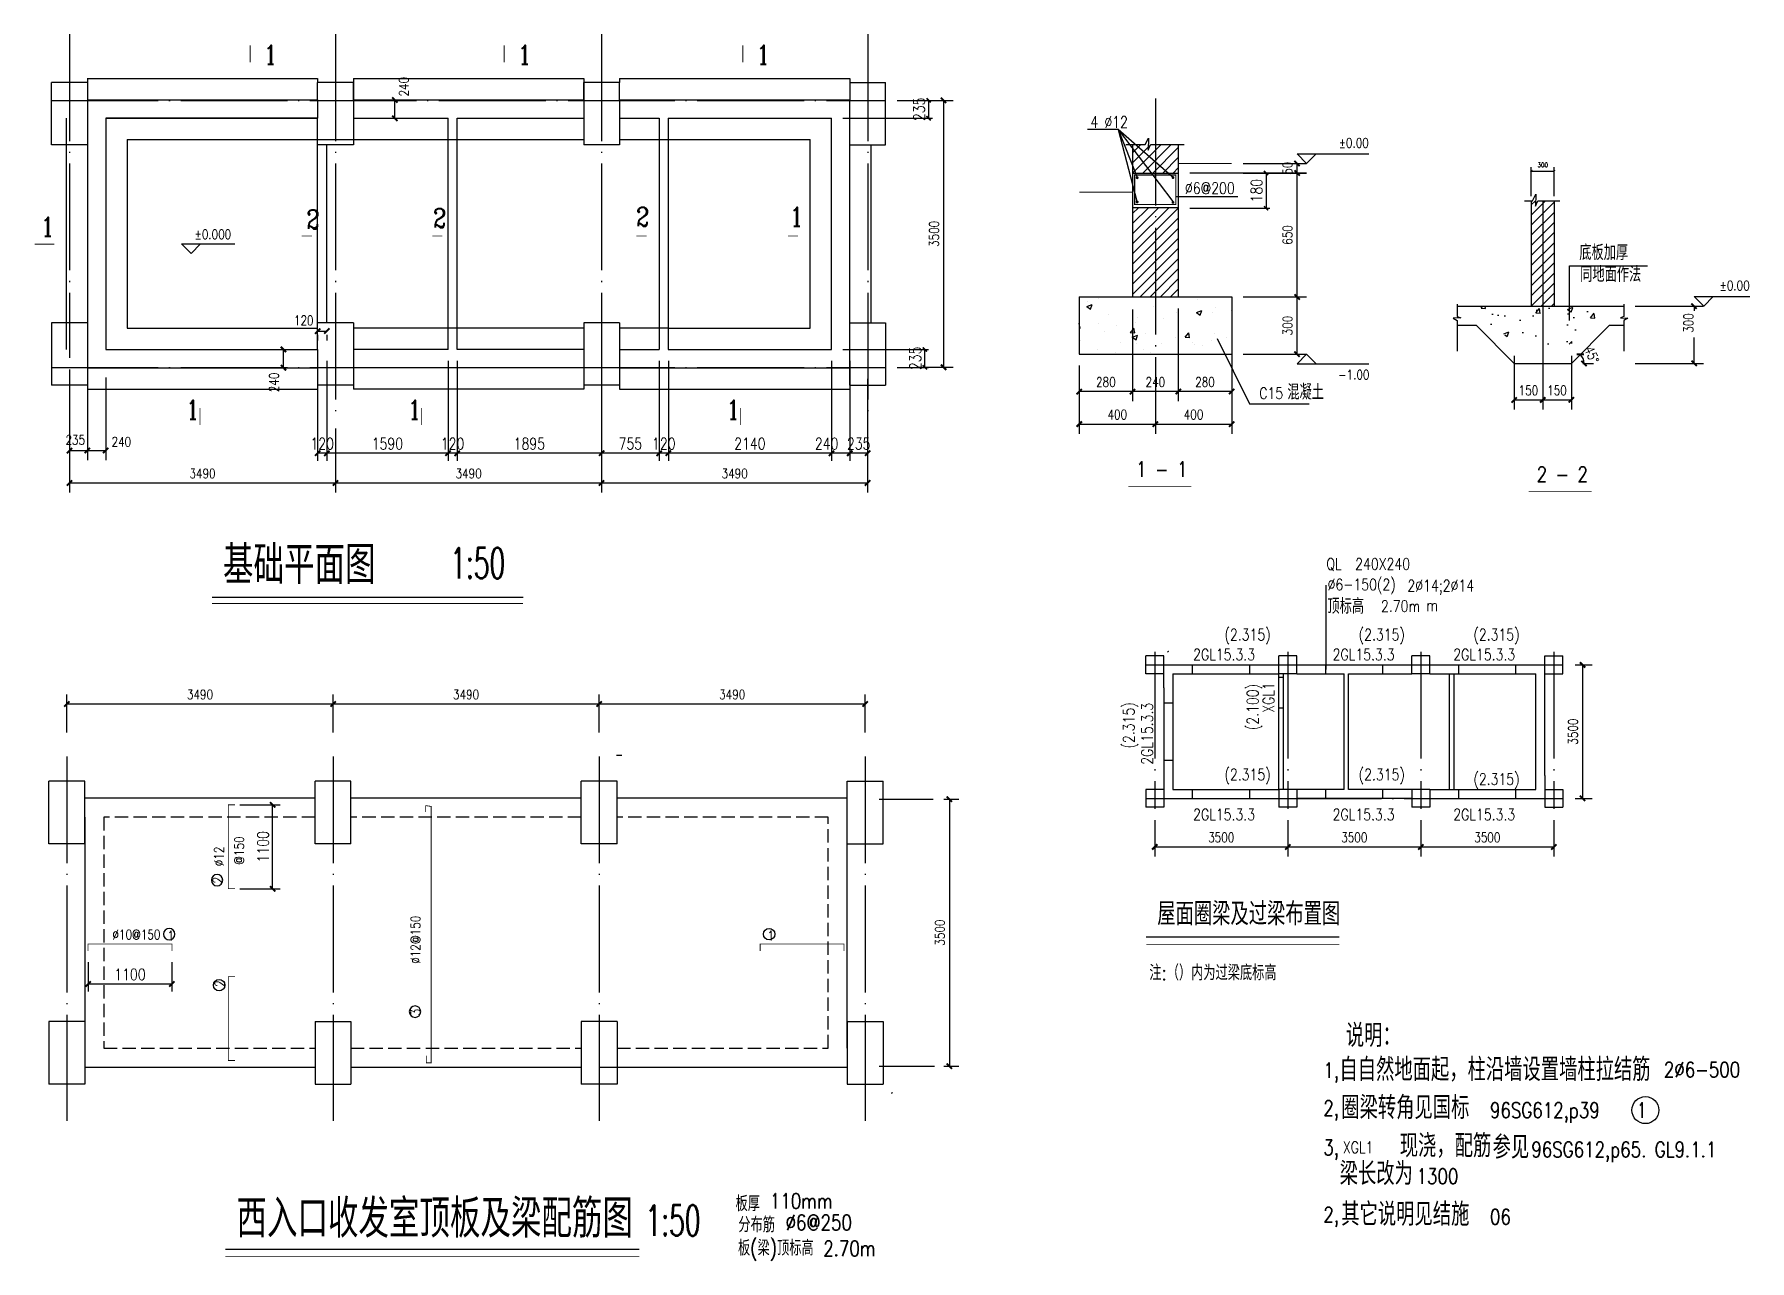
# Model space of a CAD drawing. Extents: x 782526 to 805024, y -164350 to -148270.
import ezdxf
from ezdxf.enums import TextEntityAlignment as Align

# ---------------------------------------------------------------- set-up
doc = ezdxf.new("R2010")
doc.units = 0
doc.header["$LTSCALE"] = 700
doc.header["$MEASUREMENT"] = 0
doc.linetypes.add('DASH', pattern=[0.35, 0.25, -0.1])
doc.linetypes.add('DOTE', pattern=[2.42, 2, -0.2, 0.02, -0.2])
doc.layers.get('0').update_dxf_attribs({"color": 150, "linetype": 'CONTINUOUS'})
for name, color, linetype in [('1', 7, 'DASH'), ('12', 7, 'CONTINUOUS'), ('DIM', 3, 'CONTINUOUS'), ('DOTE', 1, 'DOTE'), ('PO', 4, 'CONTINUOUS'), ('PUB_DIM', 3, 'CONTINUOUS'), ('WALL', 4, 'CONTINUOUS')]:
    doc.layers.add(name, color=color, linetype=linetype)
doc.styles.add('_HZTXT1', font='complex.shx', dxfattribs={"width": 0.8, "bigfont": 'hztxt.shx'})
doc.styles.add('_ROMANS', font='ROMANS.shx', dxfattribs={"width": 0.6})
doc.styles.add('DIM_FONT', font='SIMPLEX', dxfattribs={"width": 0.8})
doc.dimstyles.new('DIMB50', dxfattribs={"dimscale": 0.5, "dimtxt": 250, "dimasz": 1, "dimexe": 250, "dimexo": 300, "dimgap": 125, "dimtad": 1, "dimdec": 0, "dimlfac": 0.5, "dimzin": 0, "dimtxsty": 'DIM_FONT', "dimblk": '_DIMX', "dimblk1": 'ARCHTICK', "dimblk2": 'ARCHTICK', "dimcen": 9, "dimdle": 48, "dimse2": 1, "dimclrd": 256, "dimclrt": 7, "dimazin": 3, "dimtfac": 1, "dimtdec": 0, "dimtix": 1, "dimtmove": 0, "dimatfit": 3, "dimtolj": 1, "dimtzin": 0})
doc.dimstyles.new('DIMN50', dxfattribs={"dimscale": 0.5, "dimtxt": 250, "dimasz": 1, "dimexe": 250, "dimexo": 300, "dimgap": 125, "dimtad": 1, "dimdec": 0, "dimzin": 0, "dimtxsty": 'DIM_FONT', "dimblk": '_DIMX', "dimblk1": '_DIMX', "dimblk2": '_DIMX', "dimsah": 1, "dimcen": 9, "dimdle": 48, "dimclrd": 256, "dimclrt": 7, "dimazin": 3, "dimtfac": 1, "dimtdec": 0, "dimtix": 1, "dimtmove": 0, "dimatfit": 3, "dimtolj": 1, "dimtzin": 0})
doc.dimstyles.new('NORMAL', dxfattribs={"dimtxt": 250, "dimasz": 1, "dimexe": 250, "dimexo": 300, "dimgap": 125, "dimtad": 1, "dimdec": 0, "dimzin": 0, "dimtxsty": 'DIM_FONT', "dimblk": '_DIMX', "dimblk1": '_DIMX', "dimblk2": '_DIMX', "dimsah": 1, "dimcen": 9, "dimdle": 48, "dimclrd": 256, "dimclrt": 7, "dimazin": 3, "dimtfac": 1, "dimtdec": 0, "dimtix": 1, "dimtmove": 0, "dimatfit": 3, "dimtolj": 1, "dimtzin": 0})
pattern_1 = [(45, (-1103239.53, 221276.87), (-66.2912607, 66.2912607), [])]

msp = doc.modelspace()

# ---------------------------------------------------------------- texts
at = {"layer": '12', "style": '_HZTXT1', "width": 0.8}
msp.add_text('XGL1', height=150, dxfattribs=at).set_placement((799688.7, -162938.2))
at = {"layer": 'DIM'}
for s, height, style, width, p in [('4 %%c12', 150, '_HZTXT1', 0.8, (796375.7, -149495.4)), ('%%c6@200', 150, '_HZTXT1', 0.8, (797617.2, -150362.7)), ('基础平面图', 500, '_HZTXT1', 0.8, (785000.7, -155477.3)), ('1:50', 400, '_ROMANS', 0.6, (787982.1, -155404.3)), ('注:（）内为过梁底标高', 200, '_HZTXT1', 0.8, (797150, -160673.9)), ('自自然地面起，柱沿墙设置墙柱拉结筋', 300, '_HZTXT1', 0.8, (799644.1, -161993.2)), ('圈梁转角见国标', 300, '_HZTXT1', 0.8, (799667.7, -162493.6)), ('现浇，配筋', 300, '_HZTXT1', 0.8, (800435.1, -162992.8)), ('参见', 300, '_HZTXT1', 0.8, (801652.5, -163011.5)), ('梁长改为', 300, '_HZTXT1', 0.8, (799646.7, -163358.2)), ('西入口收发室顶板及梁配筋图', 500, '_HZTXT1', 0.8, (785177.4, -164046.5)), ('板厚', 200, '_HZTXT1', 0.8, (791723.8, -163701.2)), ('110mm', 200, '_HZTXT1', 0.8, (792173.3, -163667.4)), ('其它说明见结施', 300, '_HZTXT1', 0.8, (799667.7, -163891)), ('1:50', 400, '_ROMANS', 0.6, (790543.4, -164022.4)), ('分布筋', 200, '_HZTXT1', 0.8, (791759.9, -163978)), ('%%c6@250', 200, '_HZTXT1', 0.8, (792378.8, -163948.8)), ('板(梁)顶标高', 200, '_HZTXT1', 0.8, (791755.6, -164282.9)), ('2.70m', 200, '_HZTXT1', 0.8, (792873.4, -164289.4))]:
    msp.add_text(s, height=height, dxfattribs=dict(at, style=style, width=width)).set_placement(p)
at = {"layer": 'PUB_DIM', "width": 0.8}
for s, height, style, p in [('1', 250, '_HZTXT1', (785536.4, -148663.3)), ('1', 250, '_HZTXT1', (788868.1, -148663.3)), ('1', 250, '_HZTXT1', (791997.9, -148663.3)), ('1', 250, '_HZTXT1', (782614.3, -150918.5)), ('2', 250, '_HZTXT1', (786095.4, -150819.9)), ('2', 250, '_HZTXT1', (787755.9, -150803.5)), ('2', 250, '_HZTXT1', (790419.2, -150787.1)), ('1', 250, '_HZTXT1', (792438.2, -150787.1)), ('同地面作法', 200, '_HZTXT1', (802801.1, -151517.2)), ('C15', 150, '_HZTXT1', (798592.3, -153051.3)), ('混凝土', 200, '_HZTXT1', (798960.8, -153060.5)), ('1', 250, '_HZTXT1', (784517.1, -153318.4)), ('1', 250, '_HZTXT1', (787424.7, -153318.4)), ('1', 250, '_HZTXT1', (791604.5, -153318.4)), ('QL', 150, '_HZTXT1', (799472.8, -155290)), ('240X240', 150, '_HZTXT1', (799849.6, -155290.4)), ('%%c6-150(2)', 150, '_HZTXT1', (799487.7, -155559.2)), ('2%%c14;2%%c14', 150, '_HZTXT1', (800535.4, -155574.1)), ('顶标高', 200, '_HZTXT1', (799485.8, -155868.5)), ('2.70m', 150, '_HZTXT1', (800188.8, -155842.3)), ('m', 150, '_HZTXT1', (800781.5, -155831.8)), ('(2.315)', 150, '_HZTXT1', (798135.5, -156216.7)), ('(2.315)', 150, '_HZTXT1', (799895.7, -156216.7)), ('(2.315)', 150, '_HZTXT1', (801400.2, -156216.7)), ('2GL15.3.3', 150, '_HZTXT1', (797724.4, -156477.2)), ('2GL15.3.3', 150, '_HZTXT1', (799554.4, -156477.2)), ('2GL15.3.3', 150, '_HZTXT1', (801136.3, -156477.2)), ('(2.315)', 150, '_HZTXT1', (798135.5, -158051.1)), ('(2.315)', 150, '_HZTXT1', (799895.7, -158051.1)), ('(2.315)', 150, '_HZTXT1', (801400.2, -158111.2)), ('2GL15.3.3', 150, '_HZTXT1', (797724.4, -158574.9)), ('2GL15.3.3', 150, '_HZTXT1', (799554.4, -158574.9)), ('2GL15.3.3', 150, '_HZTXT1', (801136.3, -158574.9)), ('屋面圈梁及过梁布置图', 300, '_HZTXT1', (797254.2, -159952.2)), ('说明：', 300, '_HZTXT1', (799727.4, -161546.9)), ('1,', 200, '_HZTXT1', (799432.5, -161954.3)), ('2%%c6-500', 200, 'DIM_FONT', (803898.2, -161944.9)), ('2,', 200, '_HZTXT1', (799432.5, -162449.1)), ('96SG612,p39   1', 200, 'DIM_FONT', (801617.7, -162476.9)), ('3,', 200, '_HZTXT1', (799432.5, -162965.1)), ('96SG612,p65. GL9.1.1', 200, 'DIM_FONT', (802160.2, -162991.8)), ('2,', 200, '_HZTXT1', (799432.5, -163846.5)), ('06', 200, 'DIM_FONT', (801617.7, -163874.4))]:
    msp.add_text(s, height=height, dxfattribs=dict(at, style=style)).set_placement(p)
at = {"layer": 'PUB_DIM', "style": 'DIM_FONT', "width": 0.8}
for s, height, p in [('%%P0.00', 125, (799832, -149694.8)), ('%%p0.000', 125, (784868.6, -150892.7)), ('%%P0.00', 125, (804826.8, -151565.6)), ('-1.00', 125, (799832, -152733.1)), ('1300', 200, (800929.1, -163242.9))]:
    msp.add_text(s, height=height, dxfattribs=at).set_placement(p, align=Align.MIDDLE)
at = {"layer": 'PUB_DIM', "style": '_HZTXT1', "width": 0.8}
for s, p in [('XGL1', (798789, -157165.4)), ('(2.100)', (798580.1, -157394.5)), ('(2.315)', (796955.3, -157635)), ('2GL15.3.3', (797196.8, -157847.5))]:
    msp.add_text(s, height=150, rotation=90, dxfattribs=at).set_placement(p)
at = {"layer": 'WALL', "style": '_HZTXT1', "width": 0.8}
for s, height, p in [('底板加厚', 200, (802789.5, -151230.9)), ('1 - 1', 200, (796977.3, -154072.9)), ('2 - 2', 200, (802230.5, -154139.2)), ('%%c10@150', 125, (783550.4, -160137)), ('1', 125, (784272.2, -160151.3)), ('1', 125, (792143.8, -160151.3))]:
    msp.add_text(s, height=height, dxfattribs=at).set_placement(p)
for s, p in [('@150', (785275.2, -159159.8)), ('%%c12', (785010, -159178.6)), ('2', (784991.8, -159404.1)), ('%%c12@150', (787588.6, -160456.5)), ('2', (785018.4, -160760)), ('3', (787588.6, -161133))]:
    msp.add_text(s, height=125, rotation=90, dxfattribs=at).set_placement(p)

# ---------------------------------------------------------------- blocks, each defined once
blk = doc.blocks.new('_DIMX')
blk.add_lwpolyline([(-70, -70, 50, 50, 0), (70, 70, 50, 50, 0)], format="xyseb")
blk = doc.blocks.new('*D2')
at = {"color": 0, "linetype": 'BYBLOCK'}
for p, q in [((806395, -157775), (806395, -158250)), ((808140, -157775), (808140, -158250))]:
    blk.add_line(p, q, dxfattribs=at)
at = {"linetype": 'BYBLOCK'}
blk.add_line((806395, -158125), (808139, -158125), dxfattribs=at)
at = {"linetype": 'BYBLOCK', "xscale": 0.5, "yscale": 0.5, "zscale": 0.5, "rotation": 180}
blk.add_blockref('_DIMX', (806395, -158125), dxfattribs=at)
at = {"linetype": 'BYBLOCK', "xscale": 0.5, "yscale": 0.5, "zscale": 0.5}
blk.add_blockref('_DIMX', (808140, -158125), dxfattribs=at)
at = {"color": 7, "linetype": 'BYBLOCK', "insert": (807267, -158000), "char_height": 125, "attachment_point": 5, "style": 'DIM_FONT'}
blk.add_mtext('\\A1;3500', dxfattribs=at)
blk = doc.blocks.new('*D3')
at = {"color": 0, "linetype": 'BYBLOCK'}
for p, q in [((804650, -157775), (804650, -158250)), ((806395, -157775), (806395, -158250))]:
    blk.add_line(p, q, dxfattribs=at)
at = {"linetype": 'BYBLOCK'}
blk.add_line((804650, -158125), (806394, -158125), dxfattribs=at)
at = {"linetype": 'BYBLOCK', "xscale": 0.5, "yscale": 0.5, "zscale": 0.5, "rotation": 180}
blk.add_blockref('_DIMX', (804650, -158125), dxfattribs=at)
at = {"linetype": 'BYBLOCK', "xscale": 0.5, "yscale": 0.5, "zscale": 0.5}
blk.add_blockref('_DIMX', (806395, -158125), dxfattribs=at)
at = {"color": 7, "linetype": 'BYBLOCK', "insert": (805522, -158000), "char_height": 125, "attachment_point": 5, "style": 'DIM_FONT'}
blk.add_mtext('\\A1;3500', dxfattribs=at)
blk = doc.blocks.new('*D4')
at = {"color": 0, "linetype": 'BYBLOCK'}
for p, q in [((808140, -157775), (808140, -158250)), ((809885, -157775), (809885, -158250))]:
    blk.add_line(p, q, dxfattribs=at)
at = {"linetype": 'BYBLOCK'}
blk.add_line((808140, -158125), (809884, -158125), dxfattribs=at)
at = {"linetype": 'BYBLOCK', "xscale": 0.5, "yscale": 0.5, "zscale": 0.5, "rotation": 180}
blk.add_blockref('_DIMX', (808140, -158125), dxfattribs=at)
at = {"linetype": 'BYBLOCK', "xscale": 0.5, "yscale": 0.5, "zscale": 0.5}
blk.add_blockref('_DIMX', (809885, -158125), dxfattribs=at)
at = {"color": 7, "linetype": 'BYBLOCK', "insert": (809012, -158000), "char_height": 125, "attachment_point": 5, "style": 'DIM_FONT'}
blk.add_mtext('\\A1;3500', dxfattribs=at)
blk = doc.blocks.new('*D5')
at = {"color": 0, "linetype": 'BYBLOCK'}
for p, q in [((810164, -155738), (810386, -155738)), ((810164, -157488), (810386, -157488))]:
    blk.add_line(p, q, dxfattribs=at)
at = {"linetype": 'BYBLOCK'}
blk.add_line((810261, -155738), (810261, -157487), dxfattribs=at)
at = {"linetype": 'BYBLOCK', "xscale": 0.5, "yscale": 0.5, "zscale": 0.5}
for p, rotation in [((810261, -155738), 90), ((810261, -157488), 270)]:
    blk.add_blockref('_DIMX', p, dxfattribs=dict(at, rotation=rotation))
at = {"color": 7, "linetype": 'BYBLOCK', "insert": (810136, -156613), "char_height": 125, "attachment_point": 5, "rotation": 90, "style": 'DIM_FONT'}
blk.add_mtext('\\A1;3500', dxfattribs=at)
blk = doc.blocks.new('*D9')
at = {"color": 0, "linetype": 'BYBLOCK'}
for p, q in [((837359, -156876), (837557, -156876)), ((837359, -160376), (837557, -160376))]:
    blk.add_line(p, q, dxfattribs=at)
at = {"linetype": 'BYBLOCK'}
blk.add_line((837432, -156877), (837432, -160375), dxfattribs=at)
at = {"linetype": 'BYBLOCK', "xscale": 0.5, "yscale": 0.5, "zscale": 0.5}
for p, rotation in [((837432, -156876), 90), ((837432, -160376), 270)]:
    blk.add_blockref('_DIMX', p, dxfattribs=dict(at, rotation=rotation))
at = {"color": 7, "linetype": 'BYBLOCK', "insert": (837307, -158626), "char_height": 125, "attachment_point": 5, "rotation": 90, "style": 'DIM_FONT'}
blk.add_mtext('\\A1;3500', dxfattribs=at)
blk = doc.blocks.new('*D6')
at = {"color": 0, "linetype": 'BYBLOCK'}
for p, q in [((832703, -164775), (832703, -164275)), ((836192, -164775), (836192, -164275))]:
    blk.add_line(p, q, dxfattribs=at)
at = {"linetype": 'BYBLOCK'}
blk.add_line((832703, -164400), (836192, -164400), dxfattribs=at)
at = {"linetype": 'BYBLOCK', "xscale": 0.5, "yscale": 0.5, "zscale": 0.5, "rotation": 180}
blk.add_blockref('_DIMX', (832703, -164400), dxfattribs=at)
at = {"linetype": 'BYBLOCK', "xscale": 0.5, "yscale": 0.5, "zscale": 0.5}
blk.add_blockref('_DIMX', (836192, -164400), dxfattribs=at)
at = {"color": 7, "linetype": 'BYBLOCK', "insert": (834448, -164275), "char_height": 125, "attachment_point": 5, "style": 'DIM_FONT'}
blk.add_mtext('\\A1;3490', dxfattribs=at)
blk = doc.blocks.new('*D7')
at = {"color": 0, "linetype": 'BYBLOCK'}
for p, q in [((829213, -164775), (829213, -164275)), ((832703, -164775), (832703, -164275))]:
    blk.add_line(p, q, dxfattribs=at)
at = {"linetype": 'BYBLOCK'}
blk.add_line((829213, -164400), (832702, -164400), dxfattribs=at)
at = {"linetype": 'BYBLOCK', "xscale": 0.5, "yscale": 0.5, "zscale": 0.5, "rotation": 180}
blk.add_blockref('_DIMX', (829213, -164400), dxfattribs=at)
at = {"linetype": 'BYBLOCK', "xscale": 0.5, "yscale": 0.5, "zscale": 0.5}
blk.add_blockref('_DIMX', (832703, -164400), dxfattribs=at)
at = {"color": 7, "linetype": 'BYBLOCK', "insert": (830958, -164275), "char_height": 125, "attachment_point": 5, "style": 'DIM_FONT'}
blk.add_mtext('\\A1;3490', dxfattribs=at)
blk = doc.blocks.new('*D8')
at = {"color": 0, "linetype": 'BYBLOCK'}
for p, q in [((825723, -164775), (825723, -164275)), ((829213, -164775), (829213, -164275))]:
    blk.add_line(p, q, dxfattribs=at)
at = {"linetype": 'BYBLOCK'}
blk.add_line((825723, -164400), (829212, -164400), dxfattribs=at)
at = {"linetype": 'BYBLOCK', "xscale": 0.5, "yscale": 0.5, "zscale": 0.5, "rotation": 180}
blk.add_blockref('_DIMX', (825723, -164400), dxfattribs=at)
at = {"linetype": 'BYBLOCK', "xscale": 0.5, "yscale": 0.5, "zscale": 0.5}
blk.add_blockref('_DIMX', (829213, -164400), dxfattribs=at)
at = {"color": 7, "linetype": 'BYBLOCK', "insert": (827468, -164275), "char_height": 125, "attachment_point": 5, "style": 'DIM_FONT'}
blk.add_mtext('\\A1;3490', dxfattribs=at)
blk = doc.blocks.new('*D15')
at = {"color": 0, "linetype": 'BYBLOCK'}
for p, q in [((836843, -166712), (837313, -166712)), ((836843, -170211), (837313, -170211))]:
    blk.add_line(p, q, dxfattribs=at)
at = {"linetype": 'BYBLOCK'}
blk.add_line((837188, -166712), (837188, -170211), dxfattribs=at)
at = {"linetype": 'BYBLOCK', "xscale": 0.5, "yscale": 0.5, "zscale": 0.5}
for p, rotation in [((837188, -166712), 90), ((837188, -170211), 270)]:
    blk.add_blockref('_DIMX', p, dxfattribs=dict(at, rotation=rotation))
at = {"color": 7, "linetype": 'BYBLOCK', "insert": (837063, -168462), "char_height": 125, "attachment_point": 5, "rotation": 90, "style": 'DIM_FONT'}
blk.add_mtext('\\A1;3500', dxfattribs=at)
blk = doc.blocks.new('*D14')
at = {"color": 0, "linetype": 'BYBLOCK'}
for p, q in [((829842, -166707), (829867, -166707)), ((829842, -166947), (829867, -166947))]:
    blk.add_line(p, q, dxfattribs=at)
at = {"linetype": 'BYBLOCK'}
blk.add_line((829992, -166947), (829992, -166708), dxfattribs=at)
at = {"linetype": 'BYBLOCK', "xscale": 0.5, "yscale": 0.5, "zscale": 0.5}
for p, rotation in [((829992, -166707), 90), ((829992, -166947), 270)]:
    blk.add_blockref('_DIMX', p, dxfattribs=dict(at, rotation=rotation))
at = {"color": 7, "linetype": 'BYBLOCK', "insert": (830109, -166533), "char_height": 125, "attachment_point": 5, "rotation": 90, "style": 'DIM_FONT'}
blk.add_mtext('\\A1;240', dxfattribs=at)
blk = doc.blocks.new('*D10')
at = {"color": 0, "linetype": 'BYBLOCK'}
for p, q in [((828530, -174836), (828530, -175676)), ((832020, -174836), (832020, -175676))]:
    blk.add_line(p, q, dxfattribs=at)
at = {"linetype": 'BYBLOCK'}
blk.add_line((828530, -175551), (832019, -175551), dxfattribs=at)
at = {"linetype": 'BYBLOCK', "xscale": 0.5, "yscale": 0.5, "zscale": 0.5, "rotation": 180}
blk.add_blockref('_DIMX', (828530, -175551), dxfattribs=at)
at = {"linetype": 'BYBLOCK', "xscale": 0.5, "yscale": 0.5, "zscale": 0.5}
blk.add_blockref('_DIMX', (832020, -175551), dxfattribs=at)
at = {"color": 7, "linetype": 'BYBLOCK', "insert": (830275, -175426), "char_height": 125, "attachment_point": 5, "style": 'DIM_FONT'}
blk.add_mtext('\\A1;3490', dxfattribs=at)
blk = doc.blocks.new('*D11')
at = {"color": 0, "linetype": 'BYBLOCK'}
for p, q in [((825040, -174062), (825040, -175676)), ((828530, -174836), (828530, -175676))]:
    blk.add_line(p, q, dxfattribs=at)
at = {"linetype": 'BYBLOCK'}
blk.add_line((825041, -175551), (828529, -175551), dxfattribs=at)
at = {"linetype": 'BYBLOCK', "xscale": 0.5, "yscale": 0.5, "zscale": 0.5, "rotation": 180}
blk.add_blockref('_DIMX', (825040, -175551), dxfattribs=at)
at = {"linetype": 'BYBLOCK', "xscale": 0.5, "yscale": 0.5, "zscale": 0.5}
blk.add_blockref('_DIMX', (828530, -175551), dxfattribs=at)
at = {"color": 7, "linetype": 'BYBLOCK', "insert": (826785, -175426), "char_height": 125, "attachment_point": 5, "style": 'DIM_FONT'}
blk.add_mtext('\\A1;3490', dxfattribs=at)
blk = doc.blocks.new('*D18')
at = {"color": 0, "linetype": 'BYBLOCK'}
for p, q in [((782987, -152768), (782987, -153853)), ((783222, -152768), (783222, -153853))]:
    blk.add_line(p, q, dxfattribs=at)
at = {"linetype": 'BYBLOCK'}
blk.add_line((782987, -153728), (783222, -153728), dxfattribs=at)
at = {"linetype": 'BYBLOCK', "xscale": 0.5, "yscale": 0.5, "zscale": 0.5, "rotation": 180}
blk.add_blockref('_DIMX', (782987, -153728), dxfattribs=at)
at = {"linetype": 'BYBLOCK', "xscale": 0.5, "yscale": 0.5, "zscale": 0.5}
blk.add_blockref('_DIMX', (783222, -153728), dxfattribs=at)
at = {"color": 7, "linetype": 'BYBLOCK', "insert": (783063, -153588), "char_height": 125, "attachment_point": 5, "style": 'DIM_FONT'}
blk.add_mtext('\\A1;235', dxfattribs=at)
blk = doc.blocks.new('*D17')
at = {"color": 0, "linetype": 'BYBLOCK'}
for p, q in [((783222, -152768), (783222, -153853)), ((783462, -152768), (783462, -153853))]:
    blk.add_line(p, q, dxfattribs=at)
at = {"linetype": 'BYBLOCK'}
blk.add_line((783223, -153728), (783462, -153728), dxfattribs=at)
at = {"linetype": 'BYBLOCK', "xscale": 0.5, "yscale": 0.5, "zscale": 0.5, "rotation": 180}
blk.add_blockref('_DIMX', (783222, -153728), dxfattribs=at)
at = {"linetype": 'BYBLOCK', "xscale": 0.5, "yscale": 0.5, "zscale": 0.5}
blk.add_blockref('_DIMX', (783462, -153728), dxfattribs=at)
at = {"color": 7, "linetype": 'BYBLOCK', "insert": (783668, -153613), "char_height": 125, "attachment_point": 5, "style": 'DIM_FONT'}
blk.add_mtext('\\A1;240', dxfattribs=at)
blk = doc.blocks.new('*D16')
at = {"linetype": 'BYBLOCK'}
blk.add_line((828529, -170217), (828529, -169978), dxfattribs=at)
at = {"color": 0, "linetype": 'BYBLOCK'}
blk.add_line((828379, -170217), (828404, -170217), dxfattribs=at)
at = {"linetype": 'BYBLOCK', "xscale": 0.5, "yscale": 0.5, "zscale": 0.5}
for p, rotation in [((828529, -169977), 90), ((828529, -170217), 270)]:
    blk.add_blockref('_DIMX', p, dxfattribs=dict(at, rotation=rotation))
at = {"color": 7, "linetype": 'BYBLOCK', "insert": (828406, -170410), "char_height": 125, "attachment_point": 5, "rotation": 90, "style": 'DIM_FONT'}
blk.add_mtext('\\A1;240', dxfattribs=at)
blk = doc.blocks.new('*D13')
at = {"linetype": 'BYBLOCK'}
for p, q in [((828977, -169737), (828977, -169737)), ((828978, -169737), (829098, -169737)), ((828978, -169737), (829098, -169737)), ((829098, -169737), (829099, -169737))]:
    blk.add_line(p, q, dxfattribs=at)
at = {"color": 0, "linetype": 'BYBLOCK'}
for p, q in [((828978, -169786), (828978, -169862)), ((829098, -169786), (829098, -169862))]:
    blk.add_line(p, q, dxfattribs=at)
at = {"linetype": 'BYBLOCK', "xscale": 0.5, "yscale": 0.5, "zscale": 0.5}
blk.add_blockref('_DIMX', (828978, -169737), dxfattribs=at)
at = {"linetype": 'BYBLOCK', "xscale": 0.5, "yscale": 0.5, "zscale": 0.5, "rotation": 180}
blk.add_blockref('_DIMX', (829098, -169737), dxfattribs=at)
at = {"color": 7, "linetype": 'BYBLOCK', "insert": (828796, -169597), "char_height": 125, "attachment_point": 5, "style": 'DIM_FONT'}
blk.add_mtext('\\A1;120', dxfattribs=at)
blk = doc.blocks.new('*D12')
at = {"color": 0, "linetype": 'BYBLOCK'}
for p, q in [((832020, -174836), (832020, -175676)), ((835509, -174836), (835509, -175676))]:
    blk.add_line(p, q, dxfattribs=at)
at = {"linetype": 'BYBLOCK'}
blk.add_line((832020, -175551), (835509, -175551), dxfattribs=at)
at = {"linetype": 'BYBLOCK', "xscale": 0.5, "yscale": 0.5, "zscale": 0.5, "rotation": 180}
blk.add_blockref('_DIMX', (832020, -175551), dxfattribs=at)
at = {"linetype": 'BYBLOCK', "xscale": 0.5, "yscale": 0.5, "zscale": 0.5}
blk.add_blockref('_DIMX', (835509, -175551), dxfattribs=at)
at = {"color": 7, "linetype": 'BYBLOCK', "insert": (833765, -175426), "char_height": 125, "attachment_point": 5, "style": 'DIM_FONT'}
blk.add_mtext('\\A1;3490', dxfattribs=at)
blk = doc.blocks.new('*D19')
at = {"color": 0, "linetype": 'BYBLOCK'}
for p, q in [((809562, -160667), (810093, -160667)), ((809562, -161767), (810093, -161767))]:
    blk.add_line(p, q, dxfattribs=at)
at = {"linetype": 'BYBLOCK'}
blk.add_line((809993, -161766), (809993, -160667), dxfattribs=at)
at = {"linetype": 'BYBLOCK', "xscale": 0.5, "yscale": 0.5, "zscale": 0.5}
for p, rotation in [((809993, -160667), 90), ((809993, -161767), 270)]:
    blk.add_blockref('_DIMX', p, dxfattribs=dict(at, rotation=rotation))
at = {"color": 7, "linetype": 'BYBLOCK', "insert": (809868, -161217), "char_height": 150, "attachment_point": 5, "rotation": 90, "style": 'DIM_FONT'}
blk.add_mtext('\\A1;1100', dxfattribs=at)
blk = doc.blocks.new('*D20')
at = {"color": 0, "linetype": 'BYBLOCK'}
for p, q in [((807322, -162731), (807322, -163116)), ((808422, -162731), (808422, -163116))]:
    blk.add_line(p, q, dxfattribs=at)
at = {"linetype": 'BYBLOCK'}
blk.add_line((807323, -163016), (808422, -163016), dxfattribs=at)
at = {"linetype": 'BYBLOCK', "xscale": 0.5, "yscale": 0.5, "zscale": 0.5, "rotation": 180}
blk.add_blockref('_DIMX', (807322, -163016), dxfattribs=at)
at = {"linetype": 'BYBLOCK', "xscale": 0.5, "yscale": 0.5, "zscale": 0.5}
blk.add_blockref('_DIMX', (808422, -163016), dxfattribs=at)
at = {"color": 7, "linetype": 'BYBLOCK', "insert": (807872, -162891), "char_height": 150, "attachment_point": 5, "style": 'DIM_FONT'}
blk.add_mtext('\\A1;1100', dxfattribs=at)
blk = doc.blocks.new('*D21')
at = {"color": 0, "linetype": 'BYBLOCK'}
for p, q in [((835274, -173950), (835274, -175261)), ((835509, -174185), (835509, -175261))]:
    blk.add_line(p, q, dxfattribs=at)
at = {"linetype": 'BYBLOCK'}
for p, q in [((835274, -175161), (835273, -175161)), ((835509, -175161), (835274, -175161)), ((835510, -175161), (835510, -175161))]:
    blk.add_line(p, q, dxfattribs=at)
at = {"linetype": 'BYBLOCK', "xscale": 0.5, "yscale": 0.5, "zscale": 0.5}
blk.add_blockref('_DIMX', (835274, -175161), dxfattribs=at)
at = {"linetype": 'BYBLOCK', "xscale": 0.5, "yscale": 0.5, "zscale": 0.5, "rotation": 180}
blk.add_blockref('_DIMX', (835509, -175161), dxfattribs=at)
at = {"color": 7, "linetype": 'BYBLOCK', "insert": (835392, -175036), "char_height": 150, "attachment_point": 5, "style": 'DIM_FONT'}
blk.add_mtext('\\A1;235', dxfattribs=at)
blk = doc.blocks.new('*D22')
at = {"color": 0, "linetype": 'BYBLOCK'}
blk.add_line((835034, -173950), (835034, -175261), dxfattribs=at)
at = {"linetype": 'BYBLOCK'}
blk.add_line((835509, -175161), (835035, -175161), dxfattribs=at)
at = {"linetype": 'BYBLOCK', "xscale": 0.5, "yscale": 0.5, "zscale": 0.5, "rotation": 180}
blk.add_blockref('_DIMX', (835034, -175161), dxfattribs=at)
at = {"linetype": 'BYBLOCK', "xscale": 0.5, "yscale": 0.5, "zscale": 0.5}
blk.add_blockref('_DIMX', (835509, -175161), dxfattribs=at)
at = {"color": 7, "linetype": 'BYBLOCK', "insert": (834971, -175036), "char_height": 150, "attachment_point": 5, "style": 'DIM_FONT'}
blk.add_mtext('\\A1;240', dxfattribs=at)
blk = doc.blocks.new('*D23')
at = {"color": 0, "linetype": 'BYBLOCK'}
blk.add_line((832895, -173950), (832895, -175261), dxfattribs=at)
at = {"linetype": 'BYBLOCK'}
blk.add_line((835034, -175161), (832895, -175161), dxfattribs=at)
at = {"linetype": 'BYBLOCK', "xscale": 0.5, "yscale": 0.5, "zscale": 0.5, "rotation": 180}
blk.add_blockref('_DIMX', (832895, -175161), dxfattribs=at)
at = {"linetype": 'BYBLOCK', "xscale": 0.5, "yscale": 0.5, "zscale": 0.5}
blk.add_blockref('_DIMX', (835034, -175161), dxfattribs=at)
at = {"color": 7, "linetype": 'BYBLOCK', "insert": (833964, -175036), "char_height": 150, "attachment_point": 5, "style": 'DIM_FONT'}
blk.add_mtext('\\A1;2140', dxfattribs=at)
blk = doc.blocks.new('*D24')
at = {"color": 0, "linetype": 'BYBLOCK'}
blk.add_line((832775, -173950), (832775, -175261), dxfattribs=at)
at = {"linetype": 'BYBLOCK'}
for p, q in [((832774, -175161), (832774, -175161)), ((832895, -175161), (832775, -175161)), ((832895, -175161), (832896, -175161))]:
    blk.add_line(p, q, dxfattribs=at)
at = {"linetype": 'BYBLOCK', "xscale": 0.5, "yscale": 0.5, "zscale": 0.5}
blk.add_blockref('_DIMX', (832775, -175161), dxfattribs=at)
at = {"linetype": 'BYBLOCK', "xscale": 0.5, "yscale": 0.5, "zscale": 0.5, "rotation": 180}
blk.add_blockref('_DIMX', (832895, -175161), dxfattribs=at)
at = {"color": 7, "linetype": 'BYBLOCK', "insert": (832835, -175036), "char_height": 150, "attachment_point": 5, "style": 'DIM_FONT'}
blk.add_mtext('\\A1;120', dxfattribs=at)
blk = doc.blocks.new('*D25')
at = {"color": 0, "linetype": 'BYBLOCK'}
blk.add_line((832020, -174185), (832020, -175261), dxfattribs=at)
at = {"linetype": 'BYBLOCK'}
blk.add_line((832774, -175161), (832020, -175161), dxfattribs=at)
at = {"linetype": 'BYBLOCK', "xscale": 0.5, "yscale": 0.5, "zscale": 0.5, "rotation": 180}
blk.add_blockref('_DIMX', (832020, -175161), dxfattribs=at)
at = {"linetype": 'BYBLOCK', "xscale": 0.5, "yscale": 0.5, "zscale": 0.5}
blk.add_blockref('_DIMX', (832775, -175161), dxfattribs=at)
at = {"color": 7, "linetype": 'BYBLOCK', "insert": (832397, -175036), "char_height": 150, "attachment_point": 5, "style": 'DIM_FONT'}
blk.add_mtext('\\A1;755', dxfattribs=at)
blk = doc.blocks.new('*D26')
at = {"color": 0, "linetype": 'BYBLOCK'}
blk.add_line((830125, -173950), (830125, -175261), dxfattribs=at)
at = {"linetype": 'BYBLOCK'}
blk.add_line((832019, -175161), (830126, -175161), dxfattribs=at)
at = {"linetype": 'BYBLOCK', "xscale": 0.5, "yscale": 0.5, "zscale": 0.5, "rotation": 180}
blk.add_blockref('_DIMX', (830125, -175161), dxfattribs=at)
at = {"linetype": 'BYBLOCK', "xscale": 0.5, "yscale": 0.5, "zscale": 0.5}
blk.add_blockref('_DIMX', (832020, -175161), dxfattribs=at)
at = {"color": 7, "linetype": 'BYBLOCK', "insert": (831072, -175036), "char_height": 150, "attachment_point": 5, "style": 'DIM_FONT'}
blk.add_mtext('\\A1;1895', dxfattribs=at)
blk = doc.blocks.new('*D27')
at = {"color": 0, "linetype": 'BYBLOCK'}
blk.add_line((830005, -173950), (830005, -175261), dxfattribs=at)
at = {"linetype": 'BYBLOCK'}
for p, q in [((830005, -175161), (830004, -175161)), ((830125, -175161), (830005, -175161)), ((830126, -175161), (830126, -175161))]:
    blk.add_line(p, q, dxfattribs=at)
at = {"linetype": 'BYBLOCK', "xscale": 0.5, "yscale": 0.5, "zscale": 0.5}
blk.add_blockref('_DIMX', (830005, -175161), dxfattribs=at)
at = {"linetype": 'BYBLOCK', "xscale": 0.5, "yscale": 0.5, "zscale": 0.5, "rotation": 180}
blk.add_blockref('_DIMX', (830125, -175161), dxfattribs=at)
at = {"color": 7, "linetype": 'BYBLOCK', "insert": (830065, -175036), "char_height": 150, "attachment_point": 5, "style": 'DIM_FONT'}
blk.add_mtext('\\A1;120', dxfattribs=at)
blk = doc.blocks.new('*D28')
at = {"color": 0, "linetype": 'BYBLOCK'}
blk.add_line((828415, -173950), (828415, -175261), dxfattribs=at)
at = {"linetype": 'BYBLOCK'}
blk.add_line((830005, -175161), (828415, -175161), dxfattribs=at)
at = {"linetype": 'BYBLOCK', "xscale": 0.5, "yscale": 0.5, "zscale": 0.5, "rotation": 180}
blk.add_blockref('_DIMX', (828415, -175161), dxfattribs=at)
at = {"linetype": 'BYBLOCK', "xscale": 0.5, "yscale": 0.5, "zscale": 0.5}
blk.add_blockref('_DIMX', (830005, -175161), dxfattribs=at)
at = {"color": 7, "linetype": 'BYBLOCK', "insert": (829210, -175036), "char_height": 150, "attachment_point": 5, "style": 'DIM_FONT'}
blk.add_mtext('\\A1;1590', dxfattribs=at)
blk = doc.blocks.new('*D29')
at = {"color": 0, "linetype": 'BYBLOCK'}
blk.add_line((828295, -173950), (828295, -175261), dxfattribs=at)
at = {"linetype": 'BYBLOCK'}
for p, q in [((828294, -175161), (828294, -175161)), ((828415, -175161), (828295, -175161)), ((828415, -175161), (828416, -175161))]:
    blk.add_line(p, q, dxfattribs=at)
at = {"linetype": 'BYBLOCK', "xscale": 0.5, "yscale": 0.5, "zscale": 0.5}
blk.add_blockref('_DIMX', (828295, -175161), dxfattribs=at)
at = {"linetype": 'BYBLOCK', "xscale": 0.5, "yscale": 0.5, "zscale": 0.5, "rotation": 180}
blk.add_blockref('_DIMX', (828415, -175161), dxfattribs=at)
at = {"color": 7, "linetype": 'BYBLOCK', "insert": (828355, -175036), "char_height": 150, "attachment_point": 5, "style": 'DIM_FONT'}
blk.add_mtext('\\A1;120', dxfattribs=at)
blk = doc.blocks.new('*D31')
at = {"color": 0, "linetype": 'BYBLOCK'}
for p, q in [((840370, -179721), (841203, -179721)), ((840370, -180471), (841203, -180471))]:
    blk.add_line(p, q, dxfattribs=at)
at = {"linetype": 'BYBLOCK'}
blk.add_line((841078, -180471), (841078, -179722), dxfattribs=at)
at = {"linetype": 'BYBLOCK', "xscale": 0.5, "yscale": 0.5, "zscale": 0.5}
for p, rotation in [((841078, -179721), 90), ((841078, -180471), 270)]:
    blk.add_blockref('_DIMX', p, dxfattribs=dict(at, rotation=rotation))
at = {"color": 7, "linetype": 'BYBLOCK', "insert": (840953, -180096), "char_height": 125, "attachment_point": 5, "rotation": 90, "style": 'DIM_FONT'}
blk.add_mtext('\\A1;300', dxfattribs=at)
blk = doc.blocks.new('*D32')
at = {"color": 0, "linetype": 'BYBLOCK'}
for p, q in [((838220, -180621), (838220, -181514)), ((839220, -180621), (839220, -181514))]:
    blk.add_line(p, q, dxfattribs=at)
at = {"linetype": 'BYBLOCK'}
blk.add_line((838221, -181389), (839220, -181389), dxfattribs=at)
at = {"linetype": 'BYBLOCK', "xscale": 0.5, "yscale": 0.5, "zscale": 0.5, "rotation": 180}
blk.add_blockref('_DIMX', (838220, -181389), dxfattribs=at)
at = {"linetype": 'BYBLOCK', "xscale": 0.5, "yscale": 0.5, "zscale": 0.5}
blk.add_blockref('_DIMX', (839220, -181389), dxfattribs=at)
at = {"color": 7, "linetype": 'BYBLOCK', "insert": (838720, -181264), "char_height": 125, "attachment_point": 5, "style": 'DIM_FONT'}
blk.add_mtext('\\A1;400', dxfattribs=at)
blk = doc.blocks.new('*D33')
at = {"color": 0, "linetype": 'BYBLOCK'}
for p, q in [((839220, -180621), (839220, -181514)), ((840220, -180621), (840220, -181514))]:
    blk.add_line(p, q, dxfattribs=at)
at = {"linetype": 'BYBLOCK'}
blk.add_line((839221, -181389), (840220, -181389), dxfattribs=at)
at = {"linetype": 'BYBLOCK', "xscale": 0.5, "yscale": 0.5, "zscale": 0.5, "rotation": 180}
blk.add_blockref('_DIMX', (839220, -181389), dxfattribs=at)
at = {"linetype": 'BYBLOCK', "xscale": 0.5, "yscale": 0.5, "zscale": 0.5}
blk.add_blockref('_DIMX', (840220, -181389), dxfattribs=at)
at = {"color": 7, "linetype": 'BYBLOCK', "insert": (839720, -181264), "char_height": 125, "attachment_point": 5, "style": 'DIM_FONT'}
blk.add_mtext('\\A1;400', dxfattribs=at)
blk = doc.blocks.new('*D34')
at = {"color": 0, "linetype": 'BYBLOCK'}
for p, q in [((838920, -179884), (838920, -181087)), ((838220, -180621), (838220, -181087))]:
    blk.add_line(p, q, dxfattribs=at)
at = {"linetype": 'BYBLOCK'}
blk.add_line((838920, -180962), (838221, -180962), dxfattribs=at)
at = {"linetype": 'BYBLOCK', "xscale": 0.5, "yscale": 0.5, "zscale": 0.5, "rotation": 180}
blk.add_blockref('_DIMX', (838220, -180962), dxfattribs=at)
at = {"linetype": 'BYBLOCK', "xscale": 0.5, "yscale": 0.5, "zscale": 0.5}
blk.add_blockref('_DIMX', (838920, -180962), dxfattribs=at)
at = {"color": 7, "linetype": 'BYBLOCK', "insert": (838570, -180837), "char_height": 125, "attachment_point": 5, "style": 'DIM_FONT'}
blk.add_mtext('\\A1;280', dxfattribs=at)
blk = doc.blocks.new('*D35')
at = {"color": 0, "linetype": 'BYBLOCK'}
for p, q in [((839520, -179871), (839520, -181087)), ((840220, -179871), (840220, -181087))]:
    blk.add_line(p, q, dxfattribs=at)
at = {"linetype": 'BYBLOCK'}
blk.add_line((840220, -180962), (839521, -180962), dxfattribs=at)
at = {"linetype": 'BYBLOCK', "xscale": 0.5, "yscale": 0.5, "zscale": 0.5, "rotation": 180}
blk.add_blockref('_DIMX', (839520, -180962), dxfattribs=at)
at = {"linetype": 'BYBLOCK', "xscale": 0.5, "yscale": 0.5, "zscale": 0.5}
blk.add_blockref('_DIMX', (840220, -180962), dxfattribs=at)
at = {"color": 7, "linetype": 'BYBLOCK', "insert": (839870, -180837), "char_height": 125, "attachment_point": 5, "style": 'DIM_FONT'}
blk.add_mtext('\\A1;280', dxfattribs=at)
blk = doc.blocks.new('*D36')
at = {"color": 0, "linetype": 'BYBLOCK'}
for p, q in [((839520, -179871), (839520, -181087)), ((838920, -180635), (838920, -181087))]:
    blk.add_line(p, q, dxfattribs=at)
at = {"linetype": 'BYBLOCK'}
blk.add_line((839520, -180962), (838921, -180962), dxfattribs=at)
at = {"linetype": 'BYBLOCK', "xscale": 0.5, "yscale": 0.5, "zscale": 0.5, "rotation": 180}
blk.add_blockref('_DIMX', (838920, -180962), dxfattribs=at)
at = {"linetype": 'BYBLOCK', "xscale": 0.5, "yscale": 0.5, "zscale": 0.5}
blk.add_blockref('_DIMX', (839520, -180962), dxfattribs=at)
at = {"color": 7, "linetype": 'BYBLOCK', "insert": (839220, -180837), "char_height": 125, "attachment_point": 5, "style": 'DIM_FONT'}
blk.add_mtext('\\A1;240', dxfattribs=at)
blk = doc.blocks.new('*D37')
at = {"color": 0, "linetype": 'BYBLOCK'}
for p, q in [((798380, -150089), (799213, -150089)), ((798380, -151714), (799213, -151714))]:
    blk.add_line(p, q, dxfattribs=at)
at = {"linetype": 'BYBLOCK'}
blk.add_line((799088, -151713), (799088, -150089), dxfattribs=at)
at = {"linetype": 'BYBLOCK', "xscale": 0.5, "yscale": 0.5, "zscale": 0.5}
for p, rotation in [((799088, -150089), 90), ((799088, -151714), 270)]:
    blk.add_blockref('_DIMX', p, dxfattribs=dict(at, rotation=rotation))
at = {"color": 7, "linetype": 'BYBLOCK', "insert": (798963, -150901), "char_height": 125, "attachment_point": 5, "rotation": 90, "style": 'DIM_FONT'}
blk.add_mtext('\\A1;650', dxfattribs=at)
blk = doc.blocks.new('*D38')
at = {"color": 0, "linetype": 'BYBLOCK'}
for p, q in [((840370, -177971), (841203, -177971)), ((840370, -178096), (841203, -178096))]:
    blk.add_line(p, q, dxfattribs=at)
at = {"linetype": 'BYBLOCK'}
for p, q in [((841078, -177971), (841078, -177970)), ((841078, -178096), (841078, -177971)), ((841078, -178097), (841078, -178097))]:
    blk.add_line(p, q, dxfattribs=at)
at = {"linetype": 'BYBLOCK', "xscale": 0.5, "yscale": 0.5, "zscale": 0.5}
for p, rotation in [((841078, -177971), 270), ((841078, -178096), 90)]:
    blk.add_blockref('_DIMX', p, dxfattribs=dict(at, rotation=rotation))
at = {"color": 7, "linetype": 'BYBLOCK', "insert": (840953, -178034), "char_height": 125, "attachment_point": 5, "rotation": 90, "style": 'DIM_FONT'}
blk.add_mtext('\\A1;50', dxfattribs=at)
blk = doc.blocks.new('*D39')
at = {"color": 0, "linetype": 'BYBLOCK'}
for p, q in [((835895, -170534), (836359, -170534)), ((835184, -170769), (836359, -170769))]:
    blk.add_line(p, q, dxfattribs=at)
at = {"linetype": 'BYBLOCK'}
for p, q in [((836309, -170534), (836309, -170533)), ((836309, -170534), (836309, -170769)), ((836309, -170770), (836309, -170770))]:
    blk.add_line(p, q, dxfattribs=at)
at = {"linetype": 'BYBLOCK', "xscale": 0.4, "yscale": 0.4, "zscale": 0.4}
for p, rotation in [((836309, -170534), 270), ((836309, -170769), 90)]:
    blk.add_blockref('_DIMX', p, dxfattribs=dict(at, rotation=rotation))
at = {"color": 7, "linetype": 'BYBLOCK', "insert": (836184, -170652), "char_height": 150, "attachment_point": 5, "rotation": 90, "style": 'DIM_FONT'}
blk.add_mtext('\\A1;235', dxfattribs=at)
blk = doc.blocks.new('*D40')
at = {"color": 0, "linetype": 'BYBLOCK'}
for p, q in [((835184, -173800), (836309, -173800)), ((835895, -174035), (836309, -174035))]:
    blk.add_line(p, q, dxfattribs=at)
at = {"linetype": 'BYBLOCK'}
for p, q in [((836259, -173799), (836259, -173799)), ((836259, -174035), (836259, -173800)), ((836259, -174035), (836259, -174036))]:
    blk.add_line(p, q, dxfattribs=at)
at = {"linetype": 'BYBLOCK', "xscale": 0.4, "yscale": 0.4, "zscale": 0.4}
for p, rotation in [((836259, -173800), 270), ((836259, -174035), 90)]:
    blk.add_blockref('_DIMX', p, dxfattribs=dict(at, rotation=rotation))
at = {"color": 7, "linetype": 'BYBLOCK', "insert": (836134, -173917), "char_height": 150, "attachment_point": 5, "rotation": 90, "style": 'DIM_FONT'}
blk.add_mtext('\\A1;235', dxfattribs=at)
blk = doc.blocks.new('*D41')
at = {"color": 0, "linetype": 'BYBLOCK'}
for p, q in [((839670, -178096), (840721, -178096)), ((839670, -178558), (840721, -178558))]:
    blk.add_line(p, q, dxfattribs=at)
at = {"linetype": 'BYBLOCK'}
blk.add_line((840671, -178097), (840671, -178557), dxfattribs=at)
at = {"linetype": 'BYBLOCK', "xscale": 0.4, "yscale": 0.4, "zscale": 0.4}
for p, rotation in [((840671, -178096), 90), ((840671, -178558), 270)]:
    blk.add_blockref('_DIMX', p, dxfattribs=dict(at, rotation=rotation))
at = {"color": 7, "linetype": 'BYBLOCK', "insert": (840546, -178327), "char_height": 150, "attachment_point": 5, "rotation": 90, "style": 'DIM_FONT'}
blk.add_mtext('\\A1;180', dxfattribs=at)
blk = doc.blocks.new('*D42')
at = {"color": 0, "linetype": 'BYBLOCK'}
blk.add_line((805572, -179706), (805713, -179706), dxfattribs=at)
at = {"linetype": 'BYBLOCK'}
blk.add_arc((805422, -179706), 166, 0.1721, 44.8279, dxfattribs=at)
at = {"linetype": 'BYBLOCK', "xscale": 0.5, "yscale": 0.5, "zscale": 0.5}
for p, rotation in [((805540, -179588), 134.9139673647458), ((805588, -179706), 270.0860326353129)]:
    blk.add_blockref('_DIMX', p, dxfattribs=dict(at, rotation=rotation))
at = {"color": 7, "linetype": 'BYBLOCK', "insert": (805691, -179594), "char_height": 125, "attachment_point": 5, "rotation": 292.5, "style": 'DIM_FONT'}
blk.add_mtext('\\A1;45°', dxfattribs=at)
blk = doc.blocks.new('*D43')
at = {"color": 0, "linetype": 'BYBLOCK'}
for p, q in [((806260, -178956), (807157, -178956)), ((806260, -179706), (807157, -179706))]:
    blk.add_line(p, q, dxfattribs=at)
at = {"linetype": 'BYBLOCK'}
for p, q in [((807032, -178956), (807032, -179019)), ((807032, -179705), (807032, -179368))]:
    blk.add_line(p, q, dxfattribs=at)
at = {"linetype": 'BYBLOCK', "xscale": 0.5, "yscale": 0.5, "zscale": 0.5}
for p, rotation in [((807032, -178956), 90), ((807032, -179706), 270)]:
    blk.add_blockref('_DIMX', p, dxfattribs=dict(at, rotation=rotation))
at = {"color": 7, "linetype": 'BYBLOCK', "insert": (806957, -179177), "char_height": 125, "attachment_point": 5, "rotation": 90, "style": 'DIM_FONT'}
blk.add_mtext('\\A1;300', dxfattribs=at)
blk = doc.blocks.new('*D44')
at = {"color": 0, "linetype": 'BYBLOCK'}
for p, q in [((804897, -177513), (804897, -177134)), ((805197, -177513), (805197, -177134))]:
    blk.add_line(p, q, dxfattribs=at)
at = {"linetype": 'BYBLOCK'}
blk.add_line((804897, -177184), (805197, -177184), dxfattribs=at)
at = {"linetype": 'BYBLOCK', "xscale": 0.2, "yscale": 0.2, "zscale": 0.2, "rotation": 180}
blk.add_blockref('_DIMX', (804897, -177184), dxfattribs=at)
at = {"linetype": 'BYBLOCK', "xscale": 0.2, "yscale": 0.2, "zscale": 0.2}
blk.add_blockref('_DIMX', (805197, -177184), dxfattribs=at)
at = {"color": 7, "linetype": 'BYBLOCK', "insert": (805047, -177104), "char_height": 60, "attachment_point": 5, "style": 'DIM_FONT'}
blk.add_mtext('\\A1;300', dxfattribs=at)
blk = doc.blocks.new('*D45')
at = {"color": 0, "linetype": 'BYBLOCK'}
for p, q in [((804672, -179606), (804672, -180310)), ((805047, -179856), (805047, -180310))]:
    blk.add_line(p, q, dxfattribs=at)
at = {"linetype": 'BYBLOCK'}
blk.add_line((804672, -180185), (805046, -180185), dxfattribs=at)
at = {"linetype": 'BYBLOCK', "xscale": 0.5, "yscale": 0.5, "zscale": 0.5, "rotation": 180}
blk.add_blockref('_DIMX', (804672, -180185), dxfattribs=at)
at = {"linetype": 'BYBLOCK', "xscale": 0.5, "yscale": 0.5, "zscale": 0.5}
blk.add_blockref('_DIMX', (805047, -180185), dxfattribs=at)
at = {"color": 7, "linetype": 'BYBLOCK', "insert": (804859, -180060), "char_height": 125, "attachment_point": 5, "style": 'DIM_FONT'}
blk.add_mtext('\\A1;150', dxfattribs=at)
blk = doc.blocks.new('*D46')
at = {"color": 0, "linetype": 'BYBLOCK'}
for p, q in [((805422, -179606), (805422, -180310)), ((805047, -179856), (805047, -180310))]:
    blk.add_line(p, q, dxfattribs=at)
at = {"linetype": 'BYBLOCK'}
blk.add_line((805047, -180185), (805421, -180185), dxfattribs=at)
at = {"linetype": 'BYBLOCK', "xscale": 0.5, "yscale": 0.5, "zscale": 0.5, "rotation": 180}
blk.add_blockref('_DIMX', (805047, -180185), dxfattribs=at)
at = {"linetype": 'BYBLOCK', "xscale": 0.5, "yscale": 0.5, "zscale": 0.5}
blk.add_blockref('_DIMX', (805422, -180185), dxfattribs=at)
at = {"color": 7, "linetype": 'BYBLOCK', "insert": (805234, -180060), "char_height": 125, "attachment_point": 5, "style": 'DIM_FONT'}
blk.add_mtext('\\A1;150', dxfattribs=at)

# ---------------------------------------------------------------- dimensions: what is measured, and where the dimension line sits
at = {"layer": 'DIM'}
for base, p1, p2, angle, dimstyle, picture, middle in [((787256.4, -149131.7), (787256.4, -149371.7), (787256.4, -149131.7), 90, 'DIMN50', '*D14', (787372.5, -148957.3)), ((786361.5, -152161.7), (786241.5, -152060.7), (786361.5, -152060.7), 0, 'DIMN50', '*D13', (786059.6, -152021.6)), ((785793.3, -152401.9), (785793.3, -152641.9), (785793.3, -152401.9), 90, 'DIMB50', '*D16', (785670.2, -152834.6))]:
    dim = msp.add_linear_dim(base=base, p1=p1, p2=p2, angle=angle, dimstyle=dimstyle, override={"dimlfac": 1, "dimblk1": '_DIMX', "dimblk2": '_DIMX', "dimsah": 1}, dxfattribs=at)
    dim.commit()
    dim.dimension.update_dxf_attribs({"geometry": picture, "text_midpoint": middle, "dimtype": 161, "insert": (-42736.1, 17575.3)})
for base, p1, p2, picture, middle, set_off in [((794451.6, -152636.2), (793957.3, -149136.3), (793957.3, -152636.2), '*D15', (794326.6, -150886.3), (-42736.1, 17575.3)), ((794527, -161798.1), (794303.9, -158298.3), (794303.9, -161798.1), '*D9', (794537.6, -160048.2), (-42904.7, -1422.2))]:
    dim = msp.add_linear_dim(base=base, p1=p1, p2=p2, angle=90, dimstyle='DIMN50', dxfattribs=at)
    dim.commit()
    dim.dimension.update_dxf_attribs({"geometry": picture, "text_midpoint": middle, "insert": set_off})
for base, p1, p2, text, picture, middle, set_off in [((799088.1, -149963.9), (798230.4, -150088.9), (798230.4, -149963.9), '50', '*D38', (798963.1, -150026.4), (-41989.9, 28007.4)), ((799088.1, -151713.9), (798230.4, -152463.9), (798230.4, -151713.9), '300', '*D31', (798963.1, -152088.9), (-41989.9, 28007.4)), ((802832.2, -158287.6), (802585.1, -156537.6), (802585.1, -158287.6), '3500', '*D5', (802707.2, -157412.6), (-7428.9, -799.8))]:
    dim = msp.add_linear_dim(base=base, p1=p1, p2=p2, angle=90, text=text, dimstyle='DIMN50', dxfattribs=at)
    dim.commit()
    dim.dimension.update_dxf_attribs({"geometry": picture, "text_midpoint": middle, "insert": set_off})
dim = msp.add_linear_dim(base=(799088.1, -150088.9), p1=(798230.4, -151713.9), p2=(798230.4, -150088.9), angle=90, text='650', dimstyle='DIMN50', dxfattribs=at)
dim.commit()
dim.dimension.update_dxf_attribs({"geometry": '*D37', "text_midpoint": (798963.1, -150901.4)})
for base, p1, p2, text, picture, middle, set_off in [((796230.4, -152954.2), (796930.4, -151726.2), (796230.4, -152463.9), '280', '*D34', (796580.4, -152829.2), (-41989.9, 28007.4)), ((796930.4, -152954.2), (797530.4, -151713.9), (796930.4, -152477.7), '240', '*D36', (797230.4, -152829.2), (-41989.9, 28007.4)), ((797530.4, -152954.2), (798230.4, -151713.9), (797530.4, -151713.9), '280', '*D35', (797880.4, -152829.2), (-41989.9, 28007.4)), ((797230.4, -153381.8), (796230.4, -152463.9), (797230.4, -152463.9), '400', '*D32', (796730.4, -153256.8), (-41989.9, 28007.4)), ((798230.4, -153381.8), (797230.4, -152463.9), (798230.4, -152463.9), '400', '*D33', (797730.4, -153256.8), (-41989.9, 28007.4)), ((798965.9, -158925.1), (797220.9, -158424.8), (798965.9, -158424.8), '3500', '*D3', (798093.4, -158800.1), (-7428.9, -799.8)), ((800710.8, -158925.1), (798965.9, -158424.8), (800710.8, -158424.8), '3500', '*D2', (799838.3, -158800.1), (-7428.9, -799.8)), ((802455.7, -158925.1), (800710.8, -158424.8), (802455.7, -158424.8), '3500', '*D4', (801583.2, -158800.1), (-7428.9, -799.8))]:
    dim = msp.add_linear_dim(base=base, p1=p1, p2=p2, text=text, dimstyle='DIMN50', override={"dimlfac": 1, "dimblk1": '_DIMX', "dimblk2": '_DIMX', "dimsah": 1}, dxfattribs=at)
    dim.commit()
    dim.dimension.update_dxf_attribs({"geometry": picture, "text_midpoint": middle, "insert": set_off})
dim = msp.add_linear_dim(base=(804295.7, -151834.8), p1=(803372.9, -152584.8), p2=(803372.9, -151834.8), angle=90, text='300', dimstyle='DIMN50', dxfattribs=at)
dim.commit()
dim.dimension.update_dxf_attribs({"geometry": '*D43', "text_midpoint": (804220.7, -152055.5), "dimtype": 160, "insert": (-2736.7, 27121.2)})
for base, p1, p2, picture, middle in [((786476.7, -154153.1), (782986.9, -152514.2), (786476.7, -153287.9), '*D11', (784731.8, -154028.1)), ((789966.5, -154153.1), (786476.7, -153287.9), (789966.5, -153287.9), '*D10', (788221.6, -154028.1)), ((793456.4, -154153.1), (789966.5, -153287.9), (793456.4, -153287.9), '*D12', (791711.5, -154028.1))]:
    dim = msp.add_linear_dim(base=base, p1=p1, p2=p2, dimstyle='DIMN50', override={"dimlfac": 1, "dimblk1": '_DIMX', "dimblk2": '_DIMX', "dimsah": 1}, dxfattribs=at)
    dim.commit()
    dim.dimension.update_dxf_attribs({"geometry": picture, "text_midpoint": middle, "insert": (-42053.1, 21397.9)})
for base, p1, p2, picture, middle in [((802310.1, -153064), (801935.1, -152334.8), (802310.1, -152584.8), '*D45', (802122.6, -152939)), ((802685.1, -153064), (802310.1, -152584.8), (802685.1, -152334.8), '*D46', (802497.6, -152939))]:
    dim = msp.add_linear_dim(base=base, p1=p1, p2=p2, text='150', dimstyle='DIMN50', dxfattribs=at)
    dim.commit()
    dim.dimension.update_dxf_attribs({"geometry": picture, "text_midpoint": middle, "insert": (-2736.7, 27121.2)})
dim = msp.add_angular_dim_2l(base=(802845.9, -152541.7), line1=((801935.1, -152584.8), (802685.1, -152584.8)), line2=((802685.1, -152584.8), (802935.1, -152334.8)), dimstyle='DIMN50', dxfattribs=at)
dim.commit()
dim.dimension.update_dxf_attribs({"geometry": '*D42', "text_midpoint": (802954.4, -152473.2), "insert": (-2736.7, 27121.2)})
for base, p1, p2, picture, middle in [((783222.1, -153728.2), (782986.9, -152618.1), (783222.1, -152618.1), '*D18', (783062.8, -153587.6)), ((783462.1, -153728.2), (783222.1, -152618.1), (783462.1, -152618.1), '*D17', (783667.7, -153613.4))]:
    dim = msp.add_linear_dim(base=base, p1=p1, p2=p2, dimstyle='DIMN50', override={"dimlfac": 1, "dimblk1": '_DIMX', "dimblk2": '_DIMX', "dimsah": 1}, dxfattribs=at)
    dim.commit()
    dim.dimension.update_dxf_attribs({"geometry": picture, "text_midpoint": middle, "dimtype": 160})
for base, p1, p2, picture, middle in [((786443.6, -157051), (782953.8, -157576.3), (786443.6, -157576.3), '*D8', (784698.7, -156620.4)), ((789933.5, -157051), (786443.6, -157576.3), (789933.5, -157576.3), '*D7', (788188.6, -156620.4)), ((793423.3, -157051), (789933.5, -157576.3), (793423.3, -157576.3), '*D6', (791678.4, -156620.4))]:
    dim = msp.add_linear_dim(base=base, p1=p1, p2=p2, angle=180, dimstyle='DIMN50', override={"dimlfac": 1, "dimblk1": '_DIMX', "dimblk2": '_DIMX', "dimsah": 1}, dxfattribs=at)
    dim.commit()
    dim.dimension.update_dxf_attribs({"geometry": picture, "text_midpoint": middle, "insert": (-42769.1, 7349.2)})
at = {"layer": 'PUB_DIM'}
for base, p1, p2, override, picture, middle, set_off in [((794255.5, -149371.6), (793691.6, -149136.3), (792981.1, -149371.6), {"dimtxt": 150, "dimasz": 0.4, "dimexe": 50, "dimexo": 150, "dimgap": 50}, '*D39', (794130.5, -149254), (-42053.1, 21397.9)), ((794206.2, -152401.9), (793691.6, -152637.2), (792981.1, -152401.9), {"dimtxt": 150, "dimasz": 0.4, "dimexe": 50, "dimexo": 150, "dimgap": 50}, '*D40', (794081.2, -152519.5), (-42053.1, 21397.9)), ((785651.6, -158372.6), (785070.3, -159472.6), (785070.3, -158372.6), {"dimtxt": 150, "dimasz": 0.5, "dimexe": 100, "dimexo": 150, "dimgap": 50}, '*D19', (785526.6, -158922.6), (-24341.3, 2294.1))]:
    dim = msp.add_linear_dim(base=base, p1=p1, p2=p2, angle=90, dimstyle='NORMAL', override=override, dxfattribs=at)
    dim.commit()
    dim.dimension.update_dxf_attribs({"geometry": picture, "text_midpoint": middle, "insert": set_off})
dim = msp.add_linear_dim(base=(798680.9, -150550.2), p1=(797530.4, -150088.9), p2=(797530.4, -150550.2), angle=90, text='180', dimstyle='NORMAL', override={"dimtxt": 150, "dimasz": 0.4, "dimexe": 50, "dimexo": 150, "dimgap": 50}, dxfattribs=at)
dim.commit()
dim.dimension.update_dxf_attribs({"geometry": '*D41', "text_midpoint": (798555.9, -150319.6), "insert": (-41989.9, 28007.4)})
for base, p1, p2, override, picture, middle, set_off in [((786241.5, -153763), (786361.5, -152401.9), (786241.5, -152401.9), {"dimtxt": 150, "dimasz": 0.5, "dimexe": 100, "dimexo": 150, "dimgap": 50, "dimse1": 1}, '*D29', (786301.5, -153638), (-42053.1, 21397.9)), ((787952, -153763), (788072, -152401.9), (787952, -152401.9), {"dimtxt": 150, "dimasz": 0.5, "dimexe": 100, "dimexo": 150, "dimgap": 50, "dimse1": 1}, '*D27', (788012, -153638), (-42053.1, 21397.9)), ((788071.9512, -153762.9536), (789966.547, -152637.1623), (788071.9512, -152401.9154), {"dimtxt": 150, "dimasz": 0.5, "dimexe": 100, "dimexo": 150, "dimgap": 50, "dimse1": 1}, '*D26', (789019.2491, -153637.9536), (-42053.0974, 21397.8551)), ((789966.5, -153763), (790721.5, -152401.9), (789966.5, -152637.2), {"dimtxt": 150, "dimasz": 0.5, "dimexe": 100, "dimexo": 150, "dimgap": 50, "dimse1": 1}, '*D25', (790344, -153638), (-42053.1, 21397.9)), ((790721.5, -153763), (790841.5, -152401.9), (790721.5, -152401.9), {"dimtxt": 150, "dimasz": 0.5, "dimexe": 100, "dimexo": 150, "dimgap": 50, "dimse1": 1}, '*D24', (790781.5, -153638), (-42053.1, 21397.9)), ((790841.5, -153763), (792981.1, -152401.9), (790841.5, -152401.9), {"dimtxt": 150, "dimasz": 0.5, "dimexe": 100, "dimexo": 150, "dimgap": 50, "dimse1": 1}, '*D23', (791911.3, -153638), (-42053.1, 21397.9)), ((793221.1, -153763), (793456.4, -152637.2), (793221.1, -152401.9), {"dimtxt": 150, "dimasz": 0.5, "dimexe": 100, "dimexo": 150, "dimgap": 50}, '*D21', (793338.8, -153638), (-42053.1, 21397.9)), ((784330.7, -160721.6), (783230.7, -160287.3), (784330.7, -160287.3), {"dimtxt": 150, "dimasz": 0.5, "dimexe": 100, "dimexo": 150, "dimgap": 50}, '*D20', (783780.7, -160596.6), (-24091.3, 2294.1))]:
    dim = msp.add_linear_dim(base=base, p1=p1, p2=p2, dimstyle='NORMAL', override=override, dxfattribs=at)
    dim.commit()
    dim.dimension.update_dxf_attribs({"geometry": picture, "text_midpoint": middle, "insert": set_off})
dim = msp.add_linear_dim(base=(786361.5, -153763), p1=(787952, -152401.9), p2=(786361.5, -152401.9), text='1590', dimstyle='NORMAL', override={"dimtxt": 150, "dimasz": 0.5, "dimexe": 100, "dimexo": 150, "dimgap": 50, "dimse1": 1}, dxfattribs=at)
dim.commit()
dim.dimension.update_dxf_attribs({"geometry": '*D28', "text_midpoint": (787156.7, -153638), "insert": (-42053.1, 21397.9)})
dim = msp.add_linear_dim(base=(792981.1, -153763), p1=(793456.4, -152637.2), p2=(792981.1, -152401.9), text='240', dimstyle='NORMAL', override={"dimtxt": 150, "dimasz": 0.5, "dimexe": 100, "dimexo": 150, "dimgap": 50, "dimse1": 1}, dxfattribs=at)
dim.commit()
dim.dimension.update_dxf_attribs({"geometry": '*D22', "text_midpoint": (792918.2, -153638), "dimtype": 160, "insert": (-42053.1, 21397.9)})
at = {"layer": 'WALL'}
dim = msp.add_linear_dim(base=(802460.1, -150062.6), p1=(802160.1, -150451.9), p2=(802460.1, -150451.9), dimstyle='NORMAL', override={"dimtxt": 60, "dimasz": 0.2, "dimexe": 50, "dimexo": 60, "dimgap": 50}, dxfattribs=at)
dim.commit()
dim.dimension.update_dxf_attribs({"geometry": '*D44', "text_midpoint": (802310.1, -149982.6), "insert": (-2736.7, 27121.2)})

# ---------------------------------------------------------------- hatches: boundary and pattern name
at = {"layer": 'WALL'}
h = msp.add_hatch(dxfattribs=at)
h.set_pattern_fill('ANSI31', color=256, scale=750, style=0)
h.set_pattern_definition(pattern_1)
h.paths.add_polyline_path([(797230.4, -150088.9), (797230.4, -149713.9), (797166.7, -149713.9), (797134.5, -149787.2), (797138.2, -149630), (797095.6, -149713.9), (796930.4, -149713.9), (796930.4, -150088.9)])
h.paths.add_polyline_path([(797230.4, -149713.9), (797230.4, -150088.9), (797530.4, -150088.9), (797530.4, -149713.9)])
h = msp.add_hatch(dxfattribs=at)
h.set_pattern_fill('ANSI31', color=256, scale=750, style=0)
h.set_pattern_definition([(45, (-1102088.05, 221156.03), (-66.2912607, 66.2912607), [])])
h.paths.add_polyline_path([(802460.1, -150451.9), (802310.1, -150451.9), (802310.1, -151834.8), (802460.1, -151834.8)])
h.paths.add_polyline_path([(802160.1, -151834.8), (802310.1, -151834.8), (802310.1, -150451.9), (802246.4, -150451.9), (802214.2, -150525.2), (802217.9, -150368), (802175.4, -150451.9), (802160.1, -150451.9)])
h = msp.add_hatch(dxfattribs=at)
h.set_pattern_fill('ANSI31', color=256, scale=750, style=0)
h.set_pattern_definition(pattern_1)
h.paths.add_polyline_path([(797530.4, -150538.9), (797230.4, -150538.9), (797230.4, -151713.9), (797530.4, -151713.9)])
h.paths.add_polyline_path([(797230.4, -150538.9), (796930.4, -150538.9), (796930.4, -151713.9), (797230.4, -151713.9)])
h = msp.add_hatch(dxfattribs=at)
h.set_pattern_fill('AR-CONC', color=256, scale=100, style=0)
h.set_pattern_definition([(50, (-1102088.05, 221156.03), (717.26018, -62.75213), [75, -825]), (355, (-1102088.05, 221156), (-138.75133, 752.19213), [60, -660]), (100.4514, (-1102028.3, 221150.8), (578.50938, 689.43954), [63.7402, -701.1421]), (46.1842, (-1102088.05, 221356), (1067.24105, -165.519), [112.5, -1237.5]), (96.6356, (-1101999.1, 221342.2), (934.6627, 974.11787), [95.6103, -1051.713]), (351.1842, (-1102088, 221356), (934.66195, 974.1186), [90, -990]), (21, (-1101988.05, 221306.03), (596.90705, -402.61889), [75, -825]), (326, (-1101988.05, 221306), (243.31533, 725.15005), [60, -660]), (71.4514, (-1101938.3, 221272.5), (840.22263, 322.5305), [63.7402, -701.1421]), (37.5, (-1102088.05, 221156.03), (12.159855, 332.893854), [0, -652, 0, -670, 0, -662.5]), (7.5, (-1102088.05, 221156.03), (263.06954, 394.41171), [0, -382, 0, -637, 0, -252.5]), (327.5, (-1102311.05, 221156.03), (533.822436, -22.55487), [0, -250, 0, -780, 0, -1035]), (317.5, (-1102411.05, 221156.03), (583.18617, 100.10498), [0, -325, 0, -518, 0, -735])])
h.paths.add_polyline_path([(802310.1, -151834.8), (801458.7, -151834.8), (801458.7, -151971.4), (801501.4, -151989.2), (801405.3, -151992.7), (801458.7, -152021.2), (801458.7, -152084.8), (801685.1, -152084.8), (801935.1, -152334.8), (802310.1, -152334.8)])
h.paths.add_polyline_path([(803161.4, -151971.4), (803161.4, -151834.8), (802310.1, -151834.8), (802310.1, -152334.8), (802685.1, -152334.8), (802935.1, -152084.8), (803161.4, -152084.8), (803161.4, -152021.2), (803214.8, -151992.7), (803118.7, -151989.2)])

# ---------------------------------------------------------------- linework, layer by layer
for p, q in [((782751.7, -149721.6), (782751.7, -148901.6)), ((783222.1, -148901.6), (782751.7, -148901.6)), ((783222.1, -148901.6), (783222.1, -152401.9)), ((786712, -148901.6), (786241.5, -148901.6)), ((786241.5, -149131.6), (786241.5, -148901.6)), ((786712, -149131.6), (786712, -148901.6)), ((786712, -148901.6), (786712, -149719.8)), ((789731.3, -149131.6), (789731.3, -148901.6)), ((790201.8, -148901.6), (789731.3, -148901.6)), ((789731.3, -148901.6), (789731.3, -149721.6)), ((790201.8, -149131.6), (790201.8, -148901.6)), ((793221.1, -148901.6), (793691.6, -148901.6)), ((793221.1, -148901.6), (793221.1, -149131.6)), ((793691.6, -149721.6), (793691.6, -148901.6)), ((783222.1, -149131.6), (786241.5, -149131.6)), ((786241.5, -149131.6), (786241.5, -149371.6)), ((786712, -149131.6), (787472, -149131.6)), ((787472, -149131.6), (789731.3, -149131.6)), ((790201.8, -149131.6), (793221.1, -149131.6)), ((790201.8, -149131.6), (790201.8, -149721.6)), ((793221.1, -152871.9), (793221.1, -149131.6)), ((783462.1, -149371.6), (786241.5, -149371.6)), ((786241.5, -149371.6), (783462.1, -149371.6)), ((783462.1, -149371.6), (783462.1, -152401.9)), ((786241.5, -152401.9), (786241.5, -149371.6)), ((786712, -149371.6), (787952, -149371.6)), ((787952, -152401.9), (787952, -149371.6)), ((788072, -152401.9), (788072, -149371.6)), ((788072, -149371.6), (789731.3, -149371.6)), ((790201.8, -149371.6), (790721.5, -149371.6)), ((790721.5, -149371.6), (790721.5, -152401.9)), ((790841.5, -149371.6), (792981.1, -149371.6)), ((790841.5, -149371.6), (790841.5, -152401.9)), ((792981.1, -152401.9), (792981.1, -149371.6)), ((783222.1, -149721.6), (782751.7, -149721.6)), ((786712, -149719.8), (786241.5, -149719.8)), ((786361.5, -152051.9), (786361.5, -149719.8)), ((790201.8, -149721.6), (789731.3, -149721.6)), ((793221.1, -149721.6), (793691.6, -149721.6)), ((782751.7, -152051.9), (782751.7, -152871.9)), ((783222.1, -152051.9), (782751.7, -152051.9)), ((786712, -152051.9), (786241.5, -152051.9)), ((786712, -152051.9), (786712, -152871.9)), ((790201.8, -152051.9), (789731.3, -152051.9)), ((789731.3, -152051.9), (789731.3, -152871.9)), ((790201.8, -152051.9), (790201.8, -152871.9)), ((793221.1, -152051.9), (793691.6, -152051.9)), ((793691.6, -152051.9), (793691.6, -152871.9)), ((783222.1, -152401.9), (783222.1, -152641.9)), ((783462.1, -152401.9), (786241.5, -152401.9)), ((786241.5, -152401.9), (786241.5, -152871.9)), ((787952, -152401.9), (786712, -152401.9)), ((789731.3, -152401.9), (788072, -152401.9)), ((790201.8, -152401.9), (790721.5, -152401.9)), ((790841.5, -152401.9), (792981.1, -152401.9)), ((783222.1, -152637.2), (783222.1, -152871.9)), ((783222.1, -152641.9), (786241.5, -152641.9)), ((789731.3, -152641.9), (786712, -152641.9)), ((790201.8, -152641.9), (793221.1, -152641.9)), ((783222.1, -152871.9), (782751.7, -152871.9)), ((786712, -152871.9), (786241.5, -152871.9)), ((790201.8, -152871.9), (789731.3, -152871.9)), ((793221.1, -152871.9), (793691.6, -152871.9)), ((782718.6, -158883.5), (782718.6, -158063.5)), ((783189.1, -158063.5), (782718.6, -158063.5)), ((783189.1, -158883.5), (783189.1, -158063.5)), ((786208.4, -158883.5), (786208.4, -158063.5)), ((786678.9, -158063.5), (786208.4, -158063.5)), ((786678.9, -158883.5), (786678.9, -158063.5)), ((789698.2, -158883.5), (789698.2, -158063.5)), ((790168.7, -158063.5), (789698.2, -158063.5)), ((790168.7, -158883.5), (790168.7, -158063.5)), ((793188.1, -158883.5), (793188.1, -158063.5)), ((793188.1, -158063.5), (793658.5, -158063.5)), ((793658.5, -158883.5), (793658.5, -158063.5)), ((783189.1, -158883.5), (782718.6, -158883.5)), ((786678.9, -158883.5), (786208.4, -158883.5)), ((790168.7, -158883.5), (789698.2, -158883.5)), ((793188.1, -158883.5), (793658.5, -158883.5)), ((782718.6, -161213.9), (782718.6, -162033.9)), ((783189.1, -161213.9), (782718.6, -161213.9)), ((783189.1, -161213.9), (783189.1, -162033.9)), ((786208.4, -161213.9), (786678.9, -161213.9)), ((786208.4, -161213.9), (786208.4, -162033.9)), ((786678.9, -161213.9), (786678.9, -162033.9)), ((789698.2, -161213.9), (789698.2, -162033.9)), ((790168.7, -161213.9), (789698.2, -161213.9)), ((790168.7, -161213.9), (790168.7, -162033.9)), ((793188.1, -161213.9), (793188.1, -162033.9)), ((793188.1, -161213.9), (793658.5, -161213.9)), ((793658.5, -161213.9), (793658.5, -162033.9)), ((783189.1, -162033.9), (782718.6, -162033.9)), ((786208.4, -162033.9), (786678.9, -162033.9)), ((790168.7, -162033.9), (789698.2, -162033.9)), ((793188.1, -162033.9), (793658.5, -162033.9)), ((793773.7, -162158.9), (793773.7, -162149)), ((793783.5, -162149), (793773.7, -162149))]:
    msp.add_line(p, q)
at = {"const_width": 15}
for points in [[(797530.4, -149963.9), (798230.4, -149963.9)], [(796957.3, -150115.1), (797496.6, -150115.1), (797496.6, -150501.1), (796957.3, -150501.1), (796957.3, -150115.1)], [(796230.4, -150338.9), (796930.4, -150338.9)]]:
    msp.add_lwpolyline(points, dxfattribs=at)
at = {"const_width": 18.1}
for points in [[(796980.7, -150151.3, 1), (797000.1, -150151.3, 1)], [(797450.8, -150148.2, 1), (797470.2, -150148.2, 1)], [(796980.7, -150467.9, 1), (797000.1, -150467.9, 1)], [(797450.8, -150474, 1), (797470.2, -150474, 1)]]:
    msp.add_lwpolyline(points, format="xyb", close=True, dxfattribs=at)
at = {"layer": '1'}
for p, q in [((783439.1, -158533.5), (783439.1, -161563.9)), ((786208.4, -158533.5), (783439.1, -158533.5)), ((789698.2, -158533.5), (786678.9, -158533.5)), ((792938.1, -158533.5), (790168.7, -158533.5)), ((792938.1, -161563.9), (792938.1, -158533.5)), ((783439.1, -161563.9), (786208.4, -161563.9)), ((786678.9, -161563.9), (789698.2, -161563.9)), ((790168.7, -161563.9), (792938.1, -161563.9))]:
    msp.add_line(p, q, dxfattribs=at)
at = {"layer": '12'}
msp.add_circle((803657.1, -162375.8), 176.7, dxfattribs=at)
at = {"layer": 'DIM'}
for p, q in [((786241.5, -148851.6), (786241.5, -148901.6)), ((786712, -148851.6), (786712, -148901.6)), ((789731.3, -148851.6), (789731.3, -148901.6)), ((790201.8, -148851.6), (790201.8, -148901.6)), ((793221.1, -148851.6), (793221.1, -148901.6)), ((796743.3, -149519.5), (796339.5, -149519.5)), ((797469.5, -150154.3), (796743.3, -149519.5)), ((796743.3, -149519.5), (796990.4, -150141.6)), ((796743.3, -149519.5), (796988, -150458.6)), ((796743.3, -149519.5), (797460.5, -150464.3)), ((797496.6, -150398.9), (798311.2, -150398.9)), ((802310.1, -150451.9), (802310.1, -152946.5)), ((798039.4, -152259.3), (798463.3, -153115.7)), ((798463.3, -153115.7), (799246.5, -153115.7))]:
    msp.add_line(p, q, dxfattribs=at)
at = {"layer": 'DOTE'}
for p, q in [((782986.9, -148270.5), (782986.9, -152514.2)), ((786476.7, -148270.5), (786476.7, -153287.9)), ((789966.5, -148270.5), (789966.5, -153287.9)), ((793456.4, -148270.5), (793456.4, -153287.9)), ((782751.7, -149136.3), (793691.6, -149136.3)), ((797230.4, -149113.8), (797230.4, -152611.4)), ((782751.7, -152637.2), (793691.6, -152637.2)), ((797103.3, -156537.6), (802573.3, -156537.6)), ((797220.9, -156366.9), (797220.9, -158424.8)), ((798965.9, -156366.9), (798965.9, -158424.8)), ((800710.8, -156366.9), (800710.8, -158424.8)), ((802455.7, -156366.9), (802455.7, -158424.8)), ((782953.8, -157737.9), (782953.8, -162515.3)), ((786443.6, -157737.9), (786443.6, -162515.3)), ((789933.5, -157737.9), (789933.5, -162515.3)), ((793423.3, -157737.9), (793423.3, -162515.3)), ((793608.4, -158298.3), (794316.9, -158298.3)), ((797103.3, -158288.1), (802573.3, -158288.1)), ((793608.4, -161799.1), (794332.5, -161799.1))]:
    msp.add_line(p, q, dxfattribs=at)
at = {"layer": 'PO'}
for p, q in [((786241.5, -149371.6), (786241.5, -149369.8)), ((786712, -149371.6), (786712, -149369.8)), ((786241.5, -152641.9), (786241.5, -152871.9)), ((786712, -152641.9), (786712, -152921.9)), ((789731.3, -152641.9), (789731.3, -152921.9)), ((790201.8, -152641.9), (790201.8, -152921.9)), ((797396.1, -156362.7), (797386.3, -156372.6)), ((797396.1, -156362.7), (797386.3, -156372.6)), ((797386.3, -156372.6), (797396.1, -156362.7)), ((797396.1, -156357.8), (797396.1, -156362.7)), ((797401.1, -156362.7), (797396.1, -156362.7)), ((797103.3, -156655.3), (797103.3, -156420.3)), ((797338.6, -156420.3), (797103.3, -156420.3)), ((797338.6, -156838.3), (797338.6, -156420.3)), ((799083.5, -156420.3), (798848.2, -156420.3)), ((798848.2, -156655.3), (798848.2, -156420.3)), ((799083.5, -156655.3), (799083.5, -156420.3)), ((800828.4, -156420.3), (800593.2, -156420.3)), ((800593.2, -156655.3), (800593.2, -156420.3)), ((800828.4, -156655.3), (800828.4, -156420.3)), ((802338.1, -156420.3), (802573.3, -156420.3)), ((802338.1, -156838.3), (802338.1, -156420.3)), ((802573.3, -156655.3), (802573.3, -156420.3)), ((797338.6, -156655.3), (797103.3, -156655.3)), ((799083.5, -156655.3), (798848.2, -156655.3)), ((800828.4, -156655.3), (800593.2, -156655.3)), ((802338.1, -156655.3), (802573.3, -156655.3)), ((797338.6, -157987.4), (797338.6, -158405.4)), ((802338.1, -157987.4), (802338.1, -158405.4)), ((797103.3, -158170.4), (797103.3, -158405.4)), ((797338.6, -158170.4), (797103.3, -158170.4)), ((799083.5, -158170.4), (798848.2, -158170.4)), ((798848.2, -158170.4), (798848.2, -158405.4)), ((799083.5, -158170.4), (799083.5, -158405.4)), ((800593.2, -158170.4), (800593.2, -158405.4)), ((800828.4, -158170.4), (800593.2, -158170.4)), ((800828.4, -158170.4), (800828.4, -158405.4)), ((802338.1, -158170.4), (802573.3, -158170.4)), ((802573.3, -158170.4), (802573.3, -158405.4)), ((797338.6, -158405.4), (797103.3, -158405.4)), ((799083.5, -158405.4), (798848.2, -158405.4)), ((800828.4, -158405.4), (800593.2, -158405.4)), ((802338.1, -158405.4), (802573.3, -158405.4))]:
    msp.add_line(p, q, dxfattribs=at)
at = {"layer": 'PUB_DIM'}
for p, q in [((799088.1, -149838.9), (799338.1, -149838.9)), ((799213.1, -149963.9), (799088.1, -149838.9)), ((799213.1, -149838.9), (800029.5, -149838.9)), ((799338.1, -149838.9), (799213.1, -149963.9)), ((784456.7, -151017.7), (784706.7, -151017.7)), ((784581.7, -151142.7), (784456.7, -151017.7)), ((784581.7, -151017.7), (785155.5, -151017.7)), ((784706.7, -151017.7), (784581.7, -151142.7)), ((804295.7, -151709.8), (804545.7, -151709.8)), ((804420.7, -151834.8), (804295.7, -151709.8)), ((804420.7, -151709.8), (805024.3, -151709.8)), ((804545.7, -151709.8), (804420.7, -151834.8)), ((799213.1, -152463.9), (799088.1, -152588.9)), ((799338.1, -152588.9), (799213.1, -152463.9)), ((799088.1, -152588.9), (799338.1, -152588.9)), ((799213.1, -152588.9), (800029.5, -152588.9)), ((799465.7, -155493.1), (799465.7, -156599.9)), ((790162, -157720.1), (790233.8, -157720.1))]:
    msp.add_line(p, q, dxfattribs=at)
at = {"layer": 'PUB_DIM', "const_width": 10}
for points in [[(785357.2, -148416.7), (785357.2, -148639.3)], [(788688.9, -148416.7), (788688.9, -148639.3)], [(791818.7, -148416.7), (791818.7, -148639.3)], [(786034.4, -150915.5), (786168, -150915.5)], [(787744.2, -150915.5), (787877.8, -150915.5)], [(790424, -150915.5), (790557.6, -150915.5)], [(792410.1, -150915.5), (792543.8, -150915.5)], [(782530.9, -151022.3), (782789.3, -151022.3)], [(784699.6, -153170.5), (784699.6, -153393)], [(787607.2, -153170.5), (787607.2, -153393)], [(791787, -153170.5), (791787, -153393)]]:
    msp.add_lwpolyline(points, dxfattribs=at)
at = {"layer": 'WALL'}
for p, q in [((783219.5, -148851.6), (786241.5, -148851.6)), ((783222.1, -148851.6), (783222.1, -149131.6)), ((786712, -148851.6), (789731.3, -148851.6)), ((790201.8, -148851.6), (793221.1, -148851.6)), ((782942.1, -149371.6), (782942.1, -152401.9)), ((783742.1, -149651.6), (786361.5, -149651.6)), ((783742.1, -149651.6), (783742.1, -152121.9)), ((786361.5, -149651.6), (787952, -149651.6)), ((787952, -149651.6), (789731.3, -149651.6)), ((790201.8, -149651.6), (790841.5, -149651.6)), ((790841.5, -149651.6), (792701.1, -149651.6)), ((792701.1, -152121.9), (792701.1, -149651.6)), ((793501.1, -152051.9), (793501.1, -149721.6)), ((796842.7, -149713.9), (797095.6, -149713.9)), ((796930.4, -149713.9), (796930.4, -151713.9)), ((797095.6, -149713.9), (797138.2, -149630)), ((797138.2, -149630), (797134.5, -149787.2)), ((797134.5, -149787.2), (797166.7, -149713.9)), ((797166.7, -149713.9), (797605.8, -149713.9)), ((797530.4, -149713.9), (797530.4, -151713.9)), ((796930.4, -150088.9), (797530.4, -150088.9)), ((802072.4, -150451.9), (802175.4, -150451.9)), ((802160.1, -150451.9), (802160.1, -151834.8)), ((802175.4, -150451.9), (802217.9, -150368)), ((802217.9, -150368), (802214.2, -150525.2)), ((802214.2, -150525.2), (802246.4, -150451.9)), ((802246.4, -150451.9), (802535.5, -150451.9)), ((802460.1, -150451.9), (802460.1, -151834.8)), ((796930.4, -150538.9), (797530.4, -150538.9)), ((802661.8, -152022.3), (802661.8, -151307.5)), ((802661.8, -151307.5), (803683.9, -151307.5)), ((796230.4, -151713.9), (796230.4, -152463.9)), ((796230.4, -151713.9), (798230.4, -151713.9)), ((796330.3, -151838.8), (796400.3, -151811.9)), ((796330.3, -151838.8), (796380.1, -151872.3)), ((796344.9, -151773.5), (796344.9, -151773.5)), ((796379.8, -151873.8), (796400, -151813.4)), ((796489.4, -151730.8), (796489.4, -151730.8)), ((797201.4, -151843.1), (797201.4, -151843.1)), ((797784.6, -151743), (797784.6, -151743)), ((798015.2, -151854.3), (798015.2, -151854.3)), ((798230.4, -151713.9), (798230.4, -152463.9)), ((801189.5, -151807.8), (801189.5, -151971.4)), ((801190.9, -151834.8), (803372.9, -151834.8)), ((803374.2, -151807.8), (803374.2, -151971.4)), ((796230.4, -152060.4), (796232, -152058.5)), ((796243.2, -152122.7), (796231.7, -152060)), ((796477.2, -152063.7), (796477.2, -152063.7)), ((796618.2, -151943.2), (796618.2, -151943.2)), ((796713.4, -152084.8), (796713.4, -152084.8)), ((796963.7, -152051.8), (796963.7, -152051.8)), ((796996.6, -151988.7), (796996.6, -151988.7)), ((797342.5, -152001.9), (797342.5, -152001.9)), ((797510.1, -151918.3), (797510.1, -151918.3)), ((797767.5, -151918.9), (797837.5, -151892)), ((797767.5, -151918.9), (797817.2, -151952.4)), ((797816.9, -151953.9), (797837.2, -151893.5)), ((797974, -151918.8), (797974, -151918.8)), ((798224.4, -151885.8), (798224.4, -151885.8)), ((801237.5, -151989.2), (801136.1, -151992.7)), ((801136.1, -151992.7), (801189.5, -152021.2)), ((801189.5, -151971.4), (801237.5, -151989.2)), ((801189.5, -152021.2), (801189.5, -152423.1)), ((801190.9, -152084.8), (801435.1, -152084.8)), ((801935.1, -152584.8), (801435.1, -152084.8)), ((802685.1, -152584.8), (803185.1, -152084.8)), ((803185.1, -152084.8), (803372.9, -152084.8)), ((803374.2, -151971.4), (803331.5, -151989.2)), ((803331.5, -151989.2), (803427.6, -151992.7)), ((803427.6, -151992.7), (803374.2, -152021.2)), ((803374.2, -152021.2), (803374.2, -152423.1)), ((783742.1, -152121.9), (786241.5, -152121.9)), ((788072, -152121.9), (786712, -152121.9)), ((789731.3, -152121.9), (788072, -152121.9)), ((790841.5, -152121.9), (790201.8, -152121.9)), ((790841.5, -152121.9), (792701.1, -152121.9)), ((796230.4, -152120), (796243.5, -152121.2)), ((796244.2, -152284.7), (796244.2, -152284.7)), ((796567.2, -152173), (796567.2, -152173)), ((796778, -152307.3), (796778, -152307.3)), ((796901, -152178.7), (796949.2, -152121.3)), ((796901, -152178.7), (796960.8, -152183.9)), ((796927.2, -152241.4), (796997.3, -152214.5)), ((796927.2, -152241.4), (796977, -152275)), ((796960.5, -152185.4), (796948.9, -152122.8)), ((796976.7, -152276.4), (796996.9, -152216)), ((797101, -152195.5), (797101, -152195.5)), ((797497.9, -152251.2), (797497.9, -152251.2)), ((797618.3, -152241.5), (797666.5, -152184)), ((797618.3, -152241.5), (797678, -152246.7)), ((797634.8, -152218.1), (797634.8, -152218.1)), ((797677.7, -152248.2), (797666.2, -152185.5)), ((797711, -152313.2), (797711, -152313.2)), ((797961.3, -152280.3), (797961.3, -152280.3)), ((798003, -152187.2), (798003, -152187.2)), ((798168.6, -152240.6), (798168.6, -152240.6)), ((796230.4, -152463.9), (798230.4, -152463.9)), ((796465.1, -152396.6), (796465.1, -152396.6)), ((796700.7, -152446.2), (796700.7, -152446.2)), ((796984.5, -152321.6), (796984.5, -152321.6)), ((797079.4, -152396.4), (797079.4, -152396.4)), ((797160.1, -152439.8), (797160.1, -152439.8)), ((797311.8, -152329.9), (797311.8, -152329.9)), ((797743.3, -152339.7), (797743.3, -152339.7)), ((797845.6, -152352.4), (797845.6, -152352.4)), ((801935.1, -152584.8), (802685.1, -152584.8)), ((783222.1, -152921.9), (786236.6, -152921.9)), ((789732, -152921.9), (786712, -152921.9)), ((790201.8, -152921.9), (793221.1, -152921.9)), ((784856.7, -155651.1), (788936.2, -155651.1)), ((797338.6, -156535.3), (798468.2, -156535.3)), ((797718.2, -156655.3), (797718.2, -156535.3)), ((798468.2, -156535.3), (798848.2, -156535.3)), ((798468.2, -156655.3), (798468.2, -156535.3)), ((799083.5, -156535.3), (799463.5, -156535.3)), ((799463.5, -156655.3), (799463.5, -156535.3)), ((799463.5, -156535.3), (800593.2, -156535.3)), ((800213.5, -156655.3), (800213.5, -156535.3)), ((800828.4, -156535.3), (801208.1, -156535.3)), ((801208.1, -156535.3), (802338.1, -156535.3)), ((801208.1, -156655.3), (801208.1, -156535.3)), ((801958.1, -156655.3), (801958.1, -156535.3)), ((797458.6, -156655.3), (797458.6, -157787.6)), ((797458.6, -156655.3), (798468.2, -156655.3)), ((798468.2, -156655.3), (798848.2, -156655.3)), ((798848.2, -156705.3), (798848.2, -156655.3)), ((798848.2, -158170.4), (798848.2, -156705.3)), ((798908.2, -156705.3), (798848.2, -156705.3)), ((798908.2, -156705.3), (798908.2, -156655.3)), ((798908.2, -158170.4), (798908.2, -156705.3)), ((799083.5, -156655.3), (799703.5, -156655.3)), ((799703.5, -158170.4), (799703.5, -156655.3)), ((799763.5, -158170.4), (799763.5, -156655.3)), ((799763.5, -156655.3), (800593.2, -156655.3)), ((800828.4, -156655.3), (801208.1, -156655.3)), ((801088.2, -158170.4), (801088.2, -156655.3)), ((801148.2, -158170.4), (801148.2, -156655.3)), ((801208.1, -156655.3), (802218.1, -156655.3)), ((802218, -158170.4), (802218.1, -156655.3)), ((797338.6, -156838.3), (797338.6, -157787.6)), ((797338.6, -157037.6), (797458.6, -157037.6)), ((802338.1, -157987.4), (802338.1, -156838.3)), ((798908.2, -157105.3), (798848.2, -157105.3)), ((797338.6, -157787.6), (797338.6, -157987.4)), ((797338.6, -157787.6), (797458.6, -157787.6)), ((797458.6, -157787.6), (797458.6, -158170.4)), ((786208.4, -158283.5), (783189.1, -158283.5)), ((789698.2, -158283.5), (786678.9, -158283.5)), ((793188.1, -158283.5), (790168.7, -158283.5)), ((797338.6, -158290.4), (798468.4, -158290.4)), ((797458.6, -158170.4), (798468.4, -158170.4)), ((797718.4, -158290.4), (797718.4, -158170.4)), ((798468.4, -158170.4), (798848.2, -158170.4)), ((798468.4, -158290.4), (798468.4, -158170.4)), ((798468.4, -158290.4), (798848.2, -158290.4)), ((799703.5, -158170.4), (799083.5, -158170.4)), ((799463.3, -158290.4), (799083.5, -158290.4)), ((799463.3, -158290.4), (799463.3, -158170.4)), ((800593.2, -158290.4), (799463.3, -158290.4)), ((800593.2, -158170.4), (799763.5, -158170.4)), ((800213.3, -158290.4), (800213.3, -158170.4)), ((800828.4, -158170.4), (801208.2, -158170.4)), ((800828.4, -158290.4), (801208.2, -158290.4)), ((801208.2, -158170.4), (802218, -158170.4)), ((801208.2, -158290.4), (801208.2, -158170.4)), ((801208.2, -158290.4), (802338.1, -158290.4)), ((801958.2, -158290.4), (801958.2, -158170.4)), ((783189.1, -158533.5), (783189.1, -161563.9)), ((793188.1, -161563.9), (793188.1, -158533.5)), ((797110.3, -160103.6), (799641.7, -160103.6)), ((783189.1, -161813.9), (786208.4, -161813.9)), ((786678.9, -161813.9), (789698.2, -161813.9)), ((789933.5, -161813.9), (793188.1, -161813.9)), ((785033.4, -164197.9), (790459.2, -164197.9))]:
    msp.add_line(p, q, dxfattribs=at)
at = {"layer": 'WALL', "const_width": 10}
for points in [[(796874.2, -154200.5), (797699.4, -154200.5)], [(802127.3, -154266.8), (802952.6, -154266.8)], [(784856.7, -155732.9), (788936.2, -155732.9)], [(785160.3, -158372.6), (785070.3, -158372.6), (785070.3, -159472.6), (785160.3, -159472.6)], [(787657.5, -158466.6), (787657.5, -158383), (787730.7, -158393.5), (787730.7, -161755.2), (787668, -161755.2), (787668, -161661.3)], [(783230.7, -160287.3), (783230.7, -160197.3), (784330.7, -160197.3), (784330.7, -160287.3)], [(793146.4, -160287.3), (793146.4, -160197.3), (792046.4, -160197.3), (792046.4, -160287.3)], [(797110.3, -160202.2), (799641.7, -160202.2)], [(785160.3, -161724.8), (785070.3, -161724.8), (785070.3, -160624.8), (785160.3, -160624.8)], [(785033.4, -164296.5), (790459.2, -164296.5)]]:
    msp.add_lwpolyline(points, dxfattribs=at)
at = {"layer": 'WALL'}
for points in [[(784847.8, -159360.5, 1), (784997.8, -159360.5, 1)], [(784220.7, -160068.3, 1), (784370.7, -160068.3, 1)], [(792238.1, -160068.3, -1), (792088.1, -160068.3, -1)], [(784874.4, -160736.9, -1), (785024.4, -160736.9, -1)], [(787444.6, -161084.7, 1), (787594.6, -161084.7, 1)]]:
    msp.add_lwpolyline(points, format="xyb", close=True, dxfattribs=at)

msp.set_redraw_order([(e.dxf.handle, doc.entitydb.next_handle()) for e in msp.query("TEXT MTEXT ATTDEF DIMENSION ARC_DIMENSION")])  # texts and dimensions are drawn at this point

doc.saveas('drawing.dxf')
